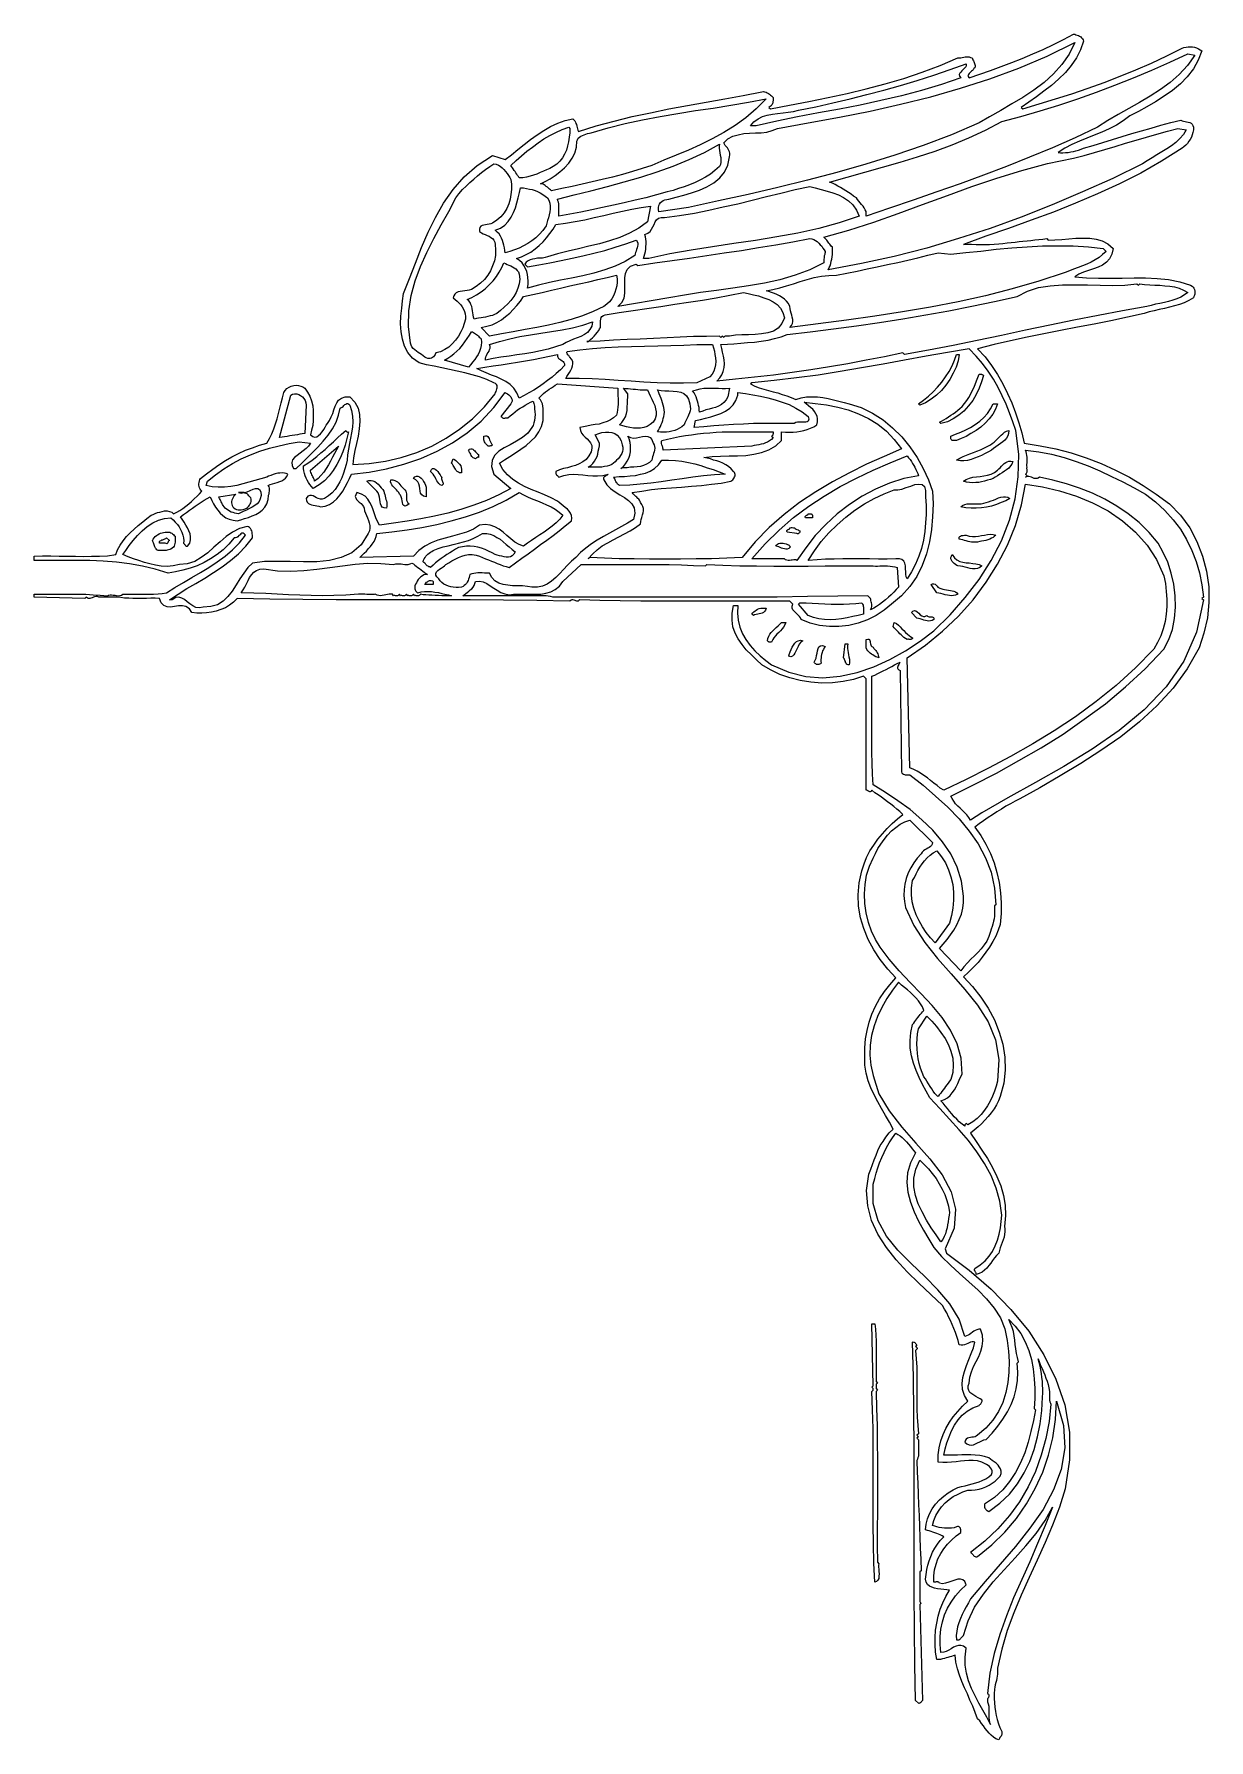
# Model space of a CAD drawing. Extents: x 0.03 to 5.55, y 0.03 to 8.04.
import ezdxf

# ---------------------------------------------------------------- set-up
doc = ezdxf.new("R2010")
doc.units = 0
doc.layers.add('1', color=7, linetype='Continuous')

msp = doc.modelspace()

# ---------------------------------------------------------------- linework, layer by layer
for points in [[(4.96, 8.006), (4.946, 7.965), (4.927, 7.927), (4.903, 7.892), (4.875, 7.859), (4.843, 7.827), (4.81, 7.798), (4.774, 7.771), (4.739, 7.745), (4.703, 7.719), (4.668, 7.695), (4.675, 7.688), (4.752, 7.711), (4.829, 7.735), (4.906, 7.759), (4.982, 7.785), (5.057, 7.812), (5.132, 7.841), (5.206, 7.871), (5.279, 7.903), (5.352, 7.937), (5.423, 7.973), (5.432, 7.976), (5.442, 7.978), (5.452, 7.98), (5.462, 7.98), (5.472, 7.979), (5.481, 7.977), (5.491, 7.974), (5.5, 7.97), (5.508, 7.965), (5.516, 7.96), (5.499, 7.916), (5.476, 7.876), (5.447, 7.839), (5.415, 7.806), (5.378, 7.775), (5.339, 7.747), (5.299, 7.721), (5.258, 7.698), (5.218, 7.676), (5.178, 7.655), (5.147, 7.632), (5.115, 7.611), (5.081, 7.594), (5.046, 7.579), (5.011, 7.565), (4.976, 7.551), (4.941, 7.537), (4.906, 7.521), (4.873, 7.504), (4.841, 7.483), (4.852, 7.482), (4.863, 7.482), (4.875, 7.483), (4.888, 7.484), (4.9, 7.486), (4.913, 7.488), (4.925, 7.491), (4.937, 7.495), (4.949, 7.499), (4.96, 7.503), (5.005, 7.516), (5.051, 7.53), (5.096, 7.544), (5.142, 7.558), (5.187, 7.572), (5.233, 7.585), (5.278, 7.598), (5.324, 7.611), (5.37, 7.624), (5.417, 7.635), (5.423, 7.632), (5.43, 7.631), (5.437, 7.629), (5.444, 7.628), (5.452, 7.626), (5.459, 7.624), (5.465, 7.621), (5.47, 7.617), (5.474, 7.61), (5.476, 7.602), (5.476, 7.59), (5.474, 7.578), (5.471, 7.567), (5.467, 7.556), (5.461, 7.545), (5.455, 7.536), (5.448, 7.526), (5.44, 7.518), (5.432, 7.51), (5.423, 7.503), (5.327, 7.442), (5.229, 7.387), (5.129, 7.336), (5.026, 7.289), (4.923, 7.245), (4.819, 7.204), (4.714, 7.165), (4.608, 7.127), (4.502, 7.09), (4.397, 7.052), (4.415, 7.053), (4.435, 7.053), (4.456, 7.052), (4.477, 7.052), (4.498, 7.052), (4.519, 7.052), (4.541, 7.053), (4.562, 7.054), (4.582, 7.056), (4.602, 7.059), (4.621, 7.061), (4.639, 7.063), (4.658, 7.065), (4.676, 7.067), (4.695, 7.069), (4.713, 7.071), (4.732, 7.073), (4.75, 7.075), (4.769, 7.077), (4.788, 7.079), (4.794, 7.072), (4.826, 7.073), (4.859, 7.075), (4.892, 7.078), (4.925, 7.081), (4.958, 7.082), (4.99, 7.081), (5.02, 7.077), (5.048, 7.068), (5.075, 7.054), (5.099, 7.033), (5.094, 7.006), (5.083, 6.984), (5.068, 6.968), (5.05, 6.955), (5.029, 6.945), (5.007, 6.937), (4.984, 6.929), (4.961, 6.921), (4.939, 6.912), (4.92, 6.9), (4.975, 6.895), (5.031, 6.893), (5.087, 6.893), (5.142, 6.894), (5.198, 6.895), (5.252, 6.895), (5.306, 6.892), (5.36, 6.887), (5.412, 6.876), (5.463, 6.86), (5.47, 6.856), (5.475, 6.851), (5.479, 6.846), (5.481, 6.84), (5.483, 6.833), (5.483, 6.826), (5.483, 6.819), (5.481, 6.813), (5.479, 6.807), (5.476, 6.801), (5.455, 6.789), (5.433, 6.778), (5.411, 6.77), (5.387, 6.763), (5.364, 6.757), (5.34, 6.751), (5.316, 6.746), (5.292, 6.74), (5.268, 6.735), (5.245, 6.728), (5.167, 6.71), (5.089, 6.694), (5.01, 6.678), (4.932, 6.663), (4.853, 6.648), (4.774, 6.633), (4.695, 6.617), (4.617, 6.6), (4.54, 6.582), (4.463, 6.562), (4.498, 6.524), (4.529, 6.483), (4.557, 6.441), (4.582, 6.398), (4.604, 6.353), (4.624, 6.308), (4.641, 6.262), (4.656, 6.215), (4.67, 6.167), (4.682, 6.119), (4.757, 6.107), (4.831, 6.092), (4.903, 6.073), (4.973, 6.05), (5.043, 6.024), (5.11, 5.993), (5.176, 5.959), (5.24, 5.921), (5.302, 5.879), (5.364, 5.834), (5.415, 5.781), (5.459, 5.721), (5.493, 5.657), (5.519, 5.588), (5.538, 5.518), (5.548, 5.445), (5.549, 5.372), (5.542, 5.299), (5.526, 5.228), (5.503, 5.158), (5.447, 5.06), (5.381, 4.97), (5.305, 4.887), (5.223, 4.811), (5.135, 4.741), (5.042, 4.676), (4.947, 4.615), (4.851, 4.557), (4.755, 4.502), (4.662, 4.45), (4.64, 4.439), (4.618, 4.427), (4.596, 4.415), (4.575, 4.402), (4.554, 4.389), (4.533, 4.375), (4.512, 4.362), (4.491, 4.347), (4.47, 4.333), (4.45, 4.317), (4.478, 4.278), (4.502, 4.237), (4.523, 4.194), (4.54, 4.15), (4.554, 4.104), (4.564, 4.057), (4.571, 4.009), (4.574, 3.961), (4.574, 3.911), (4.569, 3.86), (4.559, 3.833), (4.548, 3.806), (4.534, 3.78), (4.519, 3.754), (4.502, 3.73), (4.484, 3.706), (4.465, 3.682), (4.444, 3.659), (4.421, 3.637), (4.397, 3.615), (4.439, 3.569), (4.478, 3.519), (4.512, 3.467), (4.542, 3.412), (4.565, 3.355), (4.582, 3.298), (4.591, 3.237), (4.593, 3.177), (4.586, 3.115), (4.569, 3.052), (4.561, 3.033), (4.551, 3.013), (4.54, 2.995), (4.527, 2.976), (4.513, 2.959), (4.497, 2.942), (4.481, 2.925), (4.465, 2.91), (4.447, 2.894), (4.43, 2.88), (4.456, 2.841), (4.483, 2.801), (4.509, 2.761), (4.533, 2.719), (4.554, 2.677), (4.572, 2.634), (4.585, 2.588), (4.593, 2.542), (4.594, 2.494), (4.589, 2.443), (4.591, 2.431), (4.591, 2.418), (4.59, 2.406), (4.587, 2.393), (4.583, 2.38), (4.579, 2.368), (4.574, 2.355), (4.569, 2.343), (4.566, 2.33), (4.562, 2.317), (4.552, 2.307), (4.543, 2.295), (4.533, 2.283), (4.525, 2.271), (4.515, 2.259), (4.506, 2.247), (4.495, 2.237), (4.484, 2.229), (4.471, 2.222), (4.456, 2.218), (4.456, 2.221), (4.456, 2.224), (4.455, 2.226), (4.453, 2.228), (4.452, 2.231), (4.451, 2.233), (4.449, 2.236), (4.449, 2.238), (4.449, 2.241), (4.45, 2.245), (4.475, 2.262), (4.498, 2.281), (4.517, 2.303), (4.533, 2.326), (4.546, 2.352), (4.557, 2.379), (4.565, 2.407), (4.571, 2.437), (4.574, 2.466), (4.576, 2.496), (4.567, 2.562), (4.55, 2.623), (4.526, 2.682), (4.495, 2.739), (4.46, 2.793), (4.42, 2.846), (4.377, 2.896), (4.331, 2.947), (4.285, 2.996), (4.238, 3.046), (4.221, 3.077), (4.205, 3.109), (4.189, 3.142), (4.175, 3.175), (4.162, 3.209), (4.153, 3.244), (4.147, 3.28), (4.146, 3.316), (4.149, 3.353), (4.158, 3.39), (4.163, 3.397), (4.168, 3.404), (4.173, 3.411), (4.178, 3.418), (4.183, 3.424), (4.188, 3.431), (4.193, 3.437), (4.199, 3.444), (4.205, 3.45), (4.211, 3.456), (4.204, 3.473), (4.195, 3.488), (4.185, 3.502), (4.173, 3.516), (4.161, 3.528), (4.148, 3.541), (4.134, 3.553), (4.12, 3.565), (4.106, 3.576), (4.092, 3.589), (4.063, 3.552), (4.037, 3.512), (4.013, 3.471), (3.993, 3.428), (3.977, 3.384), (3.965, 3.339), (3.958, 3.293), (3.957, 3.246), (3.961, 3.199), (3.973, 3.152), (4, 3.066), (4.047, 2.985), (4.107, 2.908), (4.173, 2.834), (4.238, 2.76), (4.296, 2.685), (4.339, 2.606), (4.36, 2.524), (4.353, 2.434), (4.311, 2.337), (4.317, 2.317), (4.424, 2.237), (4.526, 2.149), (4.619, 2.053), (4.703, 1.951), (4.774, 1.841), (4.831, 1.726), (4.872, 1.605), (4.894, 1.478), (4.895, 1.347), (4.874, 1.211), (4.847, 1.125), (4.815, 1.041), (4.78, 0.959), (4.743, 0.877), (4.705, 0.795), (4.668, 0.713), (4.633, 0.63), (4.602, 0.546), (4.576, 0.459), (4.556, 0.37), (4.557, 0.361), (4.557, 0.352), (4.556, 0.342), (4.555, 0.332), (4.553, 0.322), (4.551, 0.312), (4.548, 0.302), (4.546, 0.291), (4.544, 0.281), (4.543, 0.271), (4.541, 0.249), (4.541, 0.228), (4.542, 0.207), (4.544, 0.187), (4.547, 0.167), (4.55, 0.147), (4.555, 0.128), (4.561, 0.109), (4.568, 0.091), (4.576, 0.072), (4.577, 0.067), (4.577, 0.063), (4.576, 0.059), (4.575, 0.055), (4.573, 0.051), (4.571, 0.048), (4.568, 0.044), (4.566, 0.04), (4.564, 0.036), (4.562, 0.033), (4.549, 0.038), (4.538, 0.046), (4.527, 0.055), (4.517, 0.065), (4.508, 0.076), (4.499, 0.087), (4.49, 0.099), (4.482, 0.11), (4.473, 0.122), (4.463, 0.132), (4.452, 0.162), (4.441, 0.191), (4.427, 0.22), (4.415, 0.249), (4.401, 0.277), (4.389, 0.307), (4.378, 0.336), (4.369, 0.366), (4.361, 0.398), (4.357, 0.43), (4.348, 0.428), (4.34, 0.425), (4.332, 0.423), (4.324, 0.42), (4.315, 0.418), (4.307, 0.415), (4.298, 0.413), (4.289, 0.411), (4.28, 0.411), (4.271, 0.41), (4.266, 0.445), (4.264, 0.48), (4.264, 0.514), (4.266, 0.548), (4.271, 0.581), (4.278, 0.614), (4.288, 0.646), (4.3, 0.677), (4.314, 0.706), (4.331, 0.735), (4.318, 0.737), (4.304, 0.739), (4.29, 0.741), (4.275, 0.742), (4.261, 0.745), (4.248, 0.749), (4.237, 0.754), (4.228, 0.762), (4.221, 0.773), (4.218, 0.788), (4.221, 0.81), (4.225, 0.832), (4.23, 0.853), (4.235, 0.874), (4.243, 0.894), (4.252, 0.914), (4.262, 0.933), (4.274, 0.952), (4.288, 0.969), (4.304, 0.986), (4.296, 0.991), (4.288, 0.995), (4.279, 0.998), (4.271, 1.002), (4.262, 1.005), (4.253, 1.008), (4.245, 1.011), (4.236, 1.014), (4.227, 1.016), (4.218, 1.019), (4.221, 1.045), (4.227, 1.07), (4.237, 1.094), (4.25, 1.117), (4.266, 1.139), (4.284, 1.159), (4.304, 1.177), (4.325, 1.193), (4.348, 1.207), (4.37, 1.218), (4.387, 1.222), (4.404, 1.226), (4.42, 1.23), (4.437, 1.234), (4.454, 1.239), (4.47, 1.244), (4.485, 1.251), (4.501, 1.258), (4.515, 1.267), (4.529, 1.278), (4.532, 1.288), (4.532, 1.296), (4.529, 1.303), (4.524, 1.31), (4.519, 1.316), (4.512, 1.321), (4.504, 1.326), (4.496, 1.33), (4.489, 1.334), (4.483, 1.337), (4.463, 1.342), (4.442, 1.344), (4.422, 1.344), (4.402, 1.343), (4.382, 1.341), (4.362, 1.338), (4.341, 1.336), (4.32, 1.335), (4.299, 1.335), (4.278, 1.337), (4.278, 1.371), (4.283, 1.404), (4.29, 1.436), (4.301, 1.466), (4.314, 1.495), (4.331, 1.524), (4.349, 1.55), (4.37, 1.575), (4.392, 1.599), (4.417, 1.622), (4.401, 1.65), (4.392, 1.678), (4.39, 1.706), (4.394, 1.734), (4.401, 1.762), (4.411, 1.79), (4.422, 1.818), (4.433, 1.846), (4.443, 1.873), (4.45, 1.9), (4.443, 1.901), (4.437, 1.901), (4.43, 1.899), (4.424, 1.896), (4.417, 1.893), (4.41, 1.89), (4.402, 1.887), (4.394, 1.885), (4.386, 1.885), (4.377, 1.887), (4.372, 1.907), (4.366, 1.926), (4.359, 1.945), (4.352, 1.964), (4.344, 1.983), (4.336, 2.001), (4.327, 2.019), (4.318, 2.037), (4.308, 2.055), (4.298, 2.072), (4.243, 2.123), (4.187, 2.176), (4.133, 2.23), (4.081, 2.286), (4.035, 2.344), (3.995, 2.406), (3.965, 2.471), (3.947, 2.539), (3.942, 2.611), (3.953, 2.688), (3.961, 2.711), (3.969, 2.734), (3.977, 2.756), (3.986, 2.778), (3.995, 2.8), (4.006, 2.822), (4.019, 2.842), (4.032, 2.862), (4.048, 2.882), (4.066, 2.9), (4.049, 2.932), (4.031, 2.964), (4.012, 2.996), (3.994, 3.028), (3.977, 3.06), (3.962, 3.093), (3.949, 3.127), (3.94, 3.162), (3.934, 3.199), (3.933, 3.238), (3.933, 3.281), (3.937, 3.323), (3.944, 3.363), (3.954, 3.402), (3.967, 3.439), (3.983, 3.476), (4.003, 3.511), (4.026, 3.545), (4.051, 3.577), (4.079, 3.609), (4.041, 3.651), (4.006, 3.695), (3.975, 3.741), (3.949, 3.79), (3.929, 3.841), (3.913, 3.892), (3.904, 3.946), (3.902, 4), (3.907, 4.056), (3.92, 4.112), (3.93, 4.144), (3.942, 4.175), (3.957, 4.205), (3.975, 4.233), (3.995, 4.26), (4.016, 4.286), (4.038, 4.31), (4.062, 4.334), (4.087, 4.356), (4.112, 4.377), (4.098, 4.39), (4.084, 4.402), (4.07, 4.414), (4.055, 4.425), (4.04, 4.436), (4.026, 4.447), (4.011, 4.457), (3.996, 4.468), (3.981, 4.478), (3.966, 4.49), (3.964, 4.486), (3.962, 4.484), (3.959, 4.483), (3.957, 4.483), (3.954, 4.484), (3.951, 4.485), (3.949, 4.487), (3.946, 4.489), (3.943, 4.49), (3.94, 4.49), (3.94, 4.542), (3.94, 4.595), (3.94, 4.648), (3.94, 4.701), (3.94, 4.754), (3.94, 4.807), (3.94, 4.86), (3.94, 4.911), (3.94, 4.963), (3.94, 5.013), (3.927, 5.026), (3.88, 5.01), (3.832, 5), (3.782, 4.994), (3.731, 4.993), (3.68, 4.997), (3.63, 5.005), (3.582, 5.017), (3.535, 5.034), (3.491, 5.055), (3.45, 5.079), (3.425, 5.102), (3.401, 5.125), (3.377, 5.149), (3.357, 5.174), (3.339, 5.2), (3.324, 5.228), (3.314, 5.257), (3.31, 5.288), (3.31, 5.322), (3.317, 5.357), (3.337, 5.357), (3.336, 5.322), (3.339, 5.288), (3.347, 5.256), (3.359, 5.225), (3.375, 5.197), (3.395, 5.17), (3.417, 5.144), (3.442, 5.121), (3.468, 5.099), (3.496, 5.079), (3.576, 5.044), (3.656, 5.024), (3.737, 5.018), (3.817, 5.025), (3.897, 5.043), (3.975, 5.07), (4.051, 5.104), (4.124, 5.145), (4.193, 5.19), (4.258, 5.238), (4.334, 5.314), (4.405, 5.395), (4.47, 5.48), (4.527, 5.569), (4.575, 5.661), (4.613, 5.758), (4.64, 5.858), (4.654, 5.961), (4.656, 6.068), (4.642, 6.178), (4.628, 6.22), (4.613, 6.261), (4.597, 6.302), (4.579, 6.342), (4.559, 6.381), (4.537, 6.42), (4.513, 6.457), (4.486, 6.493), (4.456, 6.528), (4.423, 6.562), (4.322, 6.545), (4.221, 6.528), (4.12, 6.509), (4.019, 6.49), (3.918, 6.472), (3.817, 6.455), (3.715, 6.439), (3.612, 6.425), (3.508, 6.413), (3.403, 6.403), (3.397, 6.397), (3.417, 6.387), (3.438, 6.379), (3.459, 6.372), (3.481, 6.366), (3.503, 6.36), (3.525, 6.355), (3.546, 6.348), (3.567, 6.341), (3.588, 6.334), (3.609, 6.324), (3.634, 6.332), (3.66, 6.336), (3.685, 6.337), (3.711, 6.336), (3.736, 6.333), (3.762, 6.328), (3.787, 6.322), (3.812, 6.316), (3.836, 6.31), (3.86, 6.304), (3.916, 6.286), (3.969, 6.26), (4.019, 6.228), (4.064, 6.191), (4.107, 6.149), (4.145, 6.102), (4.179, 6.052), (4.208, 6.001), (4.232, 5.947), (4.251, 5.894), (4.254, 5.834), (4.252, 5.773), (4.247, 5.714), (4.237, 5.656), (4.223, 5.599), (4.203, 5.545), (4.177, 5.494), (4.145, 5.447), (4.105, 5.403), (4.059, 5.364), (4.025, 5.335), (3.987, 5.31), (3.946, 5.29), (3.903, 5.274), (3.858, 5.264), (3.812, 5.259), (3.767, 5.258), (3.721, 5.264), (3.677, 5.274), (3.635, 5.291), (3.632, 5.299), (3.627, 5.305), (3.621, 5.312), (3.614, 5.318), (3.608, 5.324), (3.601, 5.33), (3.596, 5.337), (3.593, 5.345), (3.593, 5.354), (3.596, 5.364), (3.582, 5.377), (3.483, 5.377), (3.383, 5.377), (3.282, 5.377), (3.182, 5.377), (3.081, 5.377), (2.981, 5.377), (2.882, 5.377), (2.785, 5.379), (2.689, 5.381), (2.596, 5.384), (2.591, 5.38), (2.587, 5.378), (2.582, 5.378), (2.577, 5.379), (2.573, 5.381), (2.568, 5.383), (2.563, 5.384), (2.558, 5.384), (2.554, 5.382), (2.549, 5.377), (2.394, 5.38), (2.237, 5.382), (2.08, 5.384), (1.922, 5.384), (1.765, 5.384), (1.607, 5.384), (1.451, 5.384), (1.295, 5.385), (1.14, 5.387), (0.986, 5.39), (0.969, 5.373), (0.951, 5.359), (0.931, 5.347), (0.91, 5.338), (0.888, 5.331), (0.866, 5.326), (0.843, 5.323), (0.82, 5.322), (0.797, 5.322), (0.774, 5.324), (0.762, 5.342), (0.746, 5.352), (0.729, 5.355), (0.711, 5.355), (0.692, 5.353), (0.674, 5.35), (0.657, 5.351), (0.642, 5.357), (0.63, 5.369), (0.622, 5.39), (0.602, 5.391), (0.581, 5.391), (0.56, 5.39), (0.539, 5.39), (0.518, 5.39), (0.497, 5.39), (0.478, 5.391), (0.458, 5.392), (0.44, 5.394), (0.423, 5.397), (0.416, 5.396), (0.409, 5.396), (0.401, 5.396), (0.392, 5.396), (0.383, 5.396), (0.374, 5.397), (0.365, 5.397), (0.355, 5.397), (0.346, 5.397), (0.337, 5.397), (0.33, 5.399), (0.324, 5.399), (0.317, 5.398), (0.312, 5.396), (0.306, 5.393), (0.3, 5.391), (0.295, 5.39), (0.289, 5.39), (0.283, 5.392), (0.278, 5.397), (0.271, 5.39), (0.033, 5.397), (0.033, 5.41), (0.067, 5.41), (0.102, 5.41), (0.137, 5.41), (0.172, 5.411), (0.206, 5.411), (0.241, 5.411), (0.276, 5.41), (0.31, 5.408), (0.343, 5.406), (0.377, 5.403), (0.383, 5.406), (0.39, 5.408), (0.397, 5.407), (0.405, 5.406), (0.413, 5.405), (0.42, 5.404), (0.428, 5.403), (0.436, 5.404), (0.443, 5.406), (0.45, 5.41), (0.468, 5.411), (0.488, 5.411), (0.509, 5.41), (0.53, 5.41), (0.551, 5.41), (0.572, 5.41), (0.594, 5.411), (0.615, 5.412), (0.635, 5.414), (0.655, 5.417), (0.694, 5.441), (0.734, 5.465), (0.774, 5.488), (0.814, 5.512), (0.854, 5.536), (0.893, 5.562), (0.93, 5.589), (0.965, 5.619), (0.997, 5.652), (1.026, 5.688), (1.02, 5.694), (1.014, 5.696), (1.009, 5.696), (1.004, 5.693), (1, 5.689), (0.995, 5.685), (0.99, 5.68), (0.985, 5.677), (0.979, 5.675), (0.973, 5.675), (0.947, 5.645), (0.92, 5.619), (0.892, 5.596), (0.862, 5.576), (0.831, 5.559), (0.799, 5.544), (0.766, 5.532), (0.732, 5.523), (0.697, 5.515), (0.662, 5.509), (0.602, 5.528), (0.542, 5.542), (0.481, 5.553), (0.42, 5.56), (0.358, 5.565), (0.295, 5.568), (0.231, 5.569), (0.166, 5.569), (0.1, 5.569), (0.033, 5.569), (0.033, 5.589), (0.073, 5.59), (0.112, 5.59), (0.151, 5.589), (0.189, 5.588), (0.227, 5.588), (0.264, 5.587), (0.302, 5.588), (0.34, 5.589), (0.378, 5.591), (0.417, 5.596), (0.425, 5.619), (0.437, 5.641), (0.451, 5.661), (0.467, 5.681), (0.484, 5.699), (0.503, 5.716), (0.522, 5.733), (0.543, 5.75), (0.562, 5.765), (0.582, 5.781), (0.592, 5.785), (0.602, 5.789), (0.613, 5.793), (0.624, 5.796), (0.635, 5.799), (0.646, 5.801), (0.658, 5.801), (0.668, 5.799), (0.679, 5.795), (0.688, 5.788), (0.703, 5.795), (0.718, 5.803), (0.732, 5.812), (0.746, 5.823), (0.759, 5.834), (0.772, 5.846), (0.785, 5.858), (0.798, 5.87), (0.809, 5.882), (0.821, 5.894), (0.816, 5.898), (0.813, 5.903), (0.81, 5.909), (0.808, 5.916), (0.807, 5.922), (0.807, 5.929), (0.808, 5.935), (0.809, 5.942), (0.811, 5.948), (0.814, 5.953), (0.843, 5.975), (0.872, 5.997), (0.901, 6.017), (0.932, 6.037), (0.962, 6.055), (0.993, 6.071), (1.025, 6.086), (1.058, 6.098), (1.091, 6.11), (1.125, 6.119), (1.138, 6.141), (1.149, 6.163), (1.158, 6.187), (1.167, 6.21), (1.174, 6.234), (1.181, 6.259), (1.187, 6.283), (1.193, 6.308), (1.199, 6.332), (1.205, 6.357), (1.212, 6.367), (1.22, 6.375), (1.23, 6.382), (1.24, 6.387), (1.252, 6.389), (1.263, 6.391), (1.274, 6.39), (1.285, 6.387), (1.295, 6.383), (1.304, 6.377), (1.317, 6.359), (1.327, 6.339), (1.335, 6.318), (1.341, 6.295), (1.343, 6.272), (1.344, 6.249), (1.343, 6.225), (1.341, 6.202), (1.336, 6.18), (1.331, 6.158), (1.341, 6.15), (1.35, 6.148), (1.36, 6.149), (1.369, 6.155), (1.377, 6.163), (1.385, 6.173), (1.393, 6.183), (1.399, 6.194), (1.405, 6.204), (1.41, 6.211), (1.42, 6.225), (1.428, 6.242), (1.435, 6.259), (1.44, 6.276), (1.447, 6.293), (1.454, 6.308), (1.463, 6.321), (1.476, 6.331), (1.494, 6.336), (1.516, 6.337), (1.539, 6.312), (1.554, 6.283), (1.561, 6.253), (1.563, 6.221), (1.56, 6.187), (1.554, 6.152), (1.547, 6.118), (1.539, 6.084), (1.533, 6.051), (1.529, 6.019), (1.607, 6.024), (1.683, 6.035), (1.757, 6.052), (1.83, 6.076), (1.9, 6.105), (1.968, 6.142), (2.031, 6.185), (2.091, 6.233), (2.147, 6.289), (2.198, 6.35), (2.2, 6.357), (2.202, 6.362), (2.204, 6.368), (2.206, 6.374), (2.207, 6.379), (2.208, 6.384), (2.207, 6.389), (2.204, 6.394), (2.199, 6.399), (2.192, 6.403), (2.158, 6.418), (2.125, 6.43), (2.09, 6.44), (2.055, 6.449), (2.019, 6.457), (1.983, 6.465), (1.947, 6.472), (1.912, 6.48), (1.876, 6.487), (1.841, 6.496), (1.81, 6.518), (1.788, 6.545), (1.772, 6.575), (1.762, 6.608), (1.756, 6.642), (1.754, 6.679), (1.755, 6.715), (1.759, 6.752), (1.763, 6.787), (1.768, 6.821), (1.796, 6.892), (1.824, 6.964), (1.852, 7.037), (1.883, 7.109), (1.917, 7.179), (1.955, 7.246), (2, 7.31), (2.052, 7.369), (2.114, 7.423), (2.185, 7.47), (2.245, 7.45), (2.274, 7.473), (2.304, 7.497), (2.334, 7.521), (2.364, 7.545), (2.395, 7.567), (2.426, 7.587), (2.458, 7.605), (2.492, 7.621), (2.526, 7.633), (2.562, 7.642), (2.567, 7.637), (2.572, 7.632), (2.575, 7.626), (2.577, 7.62), (2.579, 7.614), (2.581, 7.607), (2.583, 7.601), (2.585, 7.595), (2.586, 7.588), (2.589, 7.582), (2.672, 7.608), (2.756, 7.631), (2.841, 7.652), (2.927, 7.67), (3.014, 7.688), (3.101, 7.704), (3.188, 7.72), (3.276, 7.735), (3.363, 7.751), (3.45, 7.768), (3.457, 7.769), (3.463, 7.768), (3.47, 7.766), (3.475, 7.764), (3.481, 7.761), (3.486, 7.757), (3.491, 7.753), (3.495, 7.749), (3.5, 7.745), (3.503, 7.741), (3.503, 7.736), (3.503, 7.731), (3.503, 7.726), (3.502, 7.722), (3.501, 7.717), (3.5, 7.713), (3.498, 7.709), (3.495, 7.706), (3.493, 7.703), (3.49, 7.701), (3.483, 7.695), (3.49, 7.688), (3.58, 7.706), (3.671, 7.723), (3.762, 7.742), (3.851, 7.761), (3.94, 7.782), (4.029, 7.805), (4.116, 7.831), (4.202, 7.86), (4.287, 7.891), (4.37, 7.927), (4.377, 7.927), (4.384, 7.927), (4.391, 7.929), (4.398, 7.931), (4.404, 7.932), (4.411, 7.933), (4.418, 7.933), (4.424, 7.932), (4.43, 7.93), (4.437, 7.927), (4.439, 7.923), (4.441, 7.918), (4.443, 7.914), (4.445, 7.91), (4.447, 7.905), (4.449, 7.901), (4.45, 7.896), (4.451, 7.891), (4.451, 7.886), (4.45, 7.88), (4.446, 7.877), (4.442, 7.872), (4.439, 7.869), (4.435, 7.865), (4.431, 7.862), (4.427, 7.858), (4.424, 7.854), (4.421, 7.85), (4.418, 7.845), (4.417, 7.841), (4.423, 7.834), (4.473, 7.851), (4.524, 7.869), (4.574, 7.887), (4.624, 7.906), (4.673, 7.925), (4.722, 7.946), (4.771, 7.967), (4.819, 7.99), (4.867, 8.014), (4.913, 8.039), (4.919, 8.038), (4.925, 8.036), (4.93, 8.034), (4.936, 8.032), (4.942, 8.029), (4.947, 8.026), (4.951, 8.022), (4.955, 8.017), (4.958, 8.012), (4.96, 8.006)], [(4.377, 6.536), (4.371, 6.506), (4.362, 6.476), (4.349, 6.447), (4.333, 6.418), (4.314, 6.391), (4.293, 6.366), (4.27, 6.344), (4.245, 6.325), (4.219, 6.309), (4.192, 6.298), (4.185, 6.304), (4.209, 6.321), (4.232, 6.339), (4.254, 6.36), (4.275, 6.382), (4.295, 6.405), (4.313, 6.43), (4.329, 6.455), (4.343, 6.482), (4.355, 6.509), (4.364, 6.536), (4.377, 6.536)], [(4.49, 6.437), (4.481, 6.407), (4.47, 6.377), (4.456, 6.348), (4.44, 6.32), (4.421, 6.294), (4.399, 6.27), (4.375, 6.25), (4.349, 6.233), (4.321, 6.22), (4.291, 6.211), (4.284, 6.218), (4.294, 6.223), (4.305, 6.229), (4.315, 6.235), (4.326, 6.242), (4.337, 6.25), (4.348, 6.257), (4.359, 6.265), (4.37, 6.274), (4.38, 6.282), (4.39, 6.291), (4.402, 6.305), (4.412, 6.319), (4.422, 6.334), (4.43, 6.348), (4.438, 6.364), (4.445, 6.379), (4.452, 6.395), (4.458, 6.411), (4.464, 6.427), (4.47, 6.443), (4.473, 6.443), (4.475, 6.443), (4.478, 6.443), (4.481, 6.443), (4.483, 6.442), (4.485, 6.442), (4.487, 6.44), (4.488, 6.439), (4.49, 6.437)], [(4.556, 6.304), (4.547, 6.279), (4.534, 6.256), (4.518, 6.234), (4.499, 6.213), (4.478, 6.195), (4.456, 6.179), (4.432, 6.164), (4.409, 6.151), (4.386, 6.141), (4.364, 6.132), (4.361, 6.132), (4.358, 6.132), (4.355, 6.132), (4.352, 6.132), (4.349, 6.132), (4.346, 6.132), (4.343, 6.132), (4.341, 6.134), (4.339, 6.136), (4.337, 6.139), (4.337, 6.152), (4.36, 6.161), (4.384, 6.17), (4.407, 6.181), (4.43, 6.193), (4.452, 6.207), (4.473, 6.223), (4.492, 6.24), (4.509, 6.259), (4.524, 6.281), (4.536, 6.304), (4.556, 6.304)], [(1.509, 6.172), (1.502, 6.141), (1.494, 6.109), (1.483, 6.078), (1.47, 6.048), (1.455, 6.019), (1.437, 5.991), (1.418, 5.966), (1.396, 5.943), (1.371, 5.923), (1.344, 5.907), (1.336, 5.916), (1.328, 5.925), (1.321, 5.935), (1.315, 5.945), (1.31, 5.955), (1.306, 5.966), (1.302, 5.977), (1.3, 5.989), (1.298, 6.001), (1.298, 6.013), (1.319, 6.026), (1.339, 6.04), (1.36, 6.056), (1.379, 6.073), (1.399, 6.09), (1.418, 6.108), (1.438, 6.126), (1.457, 6.144), (1.476, 6.161), (1.496, 6.178), (1.497, 6.177), (1.499, 6.175), (1.5, 6.174), (1.502, 6.173), (1.504, 6.172), (1.505, 6.171), (1.507, 6.171), (1.509, 6.172)], [(4.609, 6.178), (4.608, 6.165), (4.605, 6.153), (4.599, 6.142), (4.591, 6.133), (4.581, 6.125), (4.57, 6.117), (4.559, 6.11), (4.548, 6.102), (4.538, 6.094), (4.529, 6.086), (4.514, 6.078), (4.498, 6.07), (4.482, 6.062), (4.466, 6.055), (4.449, 6.048), (4.433, 6.042), (4.416, 6.038), (4.399, 6.036), (4.382, 6.036), (4.364, 6.039), (4.379, 6.048), (4.395, 6.056), (4.411, 6.063), (4.427, 6.069), (4.443, 6.075), (4.46, 6.081), (4.476, 6.088), (4.492, 6.095), (4.508, 6.103), (4.523, 6.112), (4.532, 6.117), (4.54, 6.124), (4.549, 6.132), (4.557, 6.139), (4.564, 6.148), (4.573, 6.156), (4.581, 6.163), (4.59, 6.17), (4.599, 6.175), (4.609, 6.178)], [(2.119, 6.066), (2.119, 6.052), (2.117, 6.053), (2.115, 6.053), (2.113, 6.052), (2.111, 6.051), (2.11, 6.05), (2.108, 6.049), (2.107, 6.047), (2.105, 6.046), (2.1, 6.048), (2.095, 6.05), (2.091, 6.053), (2.088, 6.057), (2.085, 6.062), (2.083, 6.067), (2.081, 6.072), (2.078, 6.076), (2.075, 6.081), (2.072, 6.086), (2.078, 6.091), (2.083, 6.093), (2.088, 6.093), (2.093, 6.091), (2.097, 6.087), (2.102, 6.083), (2.106, 6.079), (2.11, 6.074), (2.115, 6.069), (2.119, 6.066)], [(2.185, 6.112), (2.184, 6.11), (2.182, 6.108), (2.18, 6.107), (2.178, 6.106), (2.176, 6.106), (2.173, 6.105), (2.171, 6.105), (2.168, 6.105), (2.165, 6.105), (2.161, 6.109), (2.157, 6.113), (2.153, 6.117), (2.151, 6.121), (2.148, 6.126), (2.146, 6.13), (2.145, 6.135), (2.144, 6.141), (2.144, 6.146), (2.145, 6.152), (2.153, 6.154), (2.159, 6.153), (2.164, 6.15), (2.167, 6.146), (2.17, 6.141), (2.172, 6.134), (2.175, 6.128), (2.177, 6.122), (2.18, 6.116), (2.185, 6.112)], [(2.039, 5.98), (2.031, 5.98), (2.025, 5.983), (2.02, 5.986), (2.015, 5.991), (2.011, 5.997), (2.008, 6.002), (2.004, 6.009), (2.001, 6.015), (1.997, 6.021), (1.993, 6.026), (2, 6.046), (2.007, 6.042), (2.013, 6.037), (2.02, 6.032), (2.026, 6.026), (2.031, 6.02), (2.036, 6.013), (2.038, 6.005), (2.04, 5.997), (2.04, 5.989), (2.039, 5.98)], [(4.629, 6.033), (4.624, 6.021), (4.617, 6.012), (4.609, 6.002), (4.599, 5.994), (4.589, 5.987), (4.579, 5.98), (4.568, 5.973), (4.557, 5.966), (4.546, 5.96), (4.536, 5.953), (4.523, 5.949), (4.51, 5.945), (4.496, 5.941), (4.482, 5.938), (4.468, 5.935), (4.454, 5.934), (4.439, 5.933), (4.425, 5.934), (4.411, 5.936), (4.397, 5.94), (4.41, 5.949), (4.425, 5.955), (4.441, 5.959), (4.458, 5.961), (4.475, 5.963), (4.493, 5.966), (4.51, 5.969), (4.527, 5.974), (4.542, 5.982), (4.556, 5.993), (4.562, 5.998), (4.569, 6.004), (4.575, 6.011), (4.581, 6.017), (4.588, 6.023), (4.595, 6.028), (4.602, 6.031), (4.61, 6.034), (4.619, 6.034), (4.629, 6.033)], [(1.675, 5.894), (1.677, 5.886), (1.679, 5.878), (1.681, 5.87), (1.683, 5.863), (1.685, 5.855), (1.687, 5.848), (1.689, 5.84), (1.689, 5.831), (1.689, 5.823), (1.688, 5.814), (1.677, 5.815), (1.668, 5.819), (1.663, 5.826), (1.66, 5.834), (1.658, 5.844), (1.656, 5.855), (1.654, 5.866), (1.652, 5.877), (1.648, 5.886), (1.642, 5.894), (1.596, 5.94), (1.605, 5.944), (1.615, 5.944), (1.624, 5.943), (1.633, 5.939), (1.641, 5.933), (1.649, 5.926), (1.657, 5.918), (1.663, 5.91), (1.67, 5.901), (1.675, 5.894)], [(1.774, 5.9), (1.778, 5.894), (1.78, 5.888), (1.781, 5.881), (1.781, 5.873), (1.781, 5.866), (1.781, 5.858), (1.782, 5.851), (1.784, 5.845), (1.788, 5.839), (1.794, 5.834), (1.783, 5.826), (1.774, 5.824), (1.769, 5.826), (1.765, 5.832), (1.762, 5.84), (1.761, 5.849), (1.759, 5.858), (1.757, 5.867), (1.753, 5.875), (1.748, 5.88), (1.745, 5.887), (1.74, 5.894), (1.735, 5.9), (1.729, 5.906), (1.723, 5.911), (1.717, 5.917), (1.712, 5.923), (1.709, 5.93), (1.707, 5.938), (1.708, 5.947), (1.718, 5.947), (1.726, 5.944), (1.733, 5.941), (1.739, 5.937), (1.745, 5.931), (1.75, 5.925), (1.755, 5.919), (1.761, 5.913), (1.767, 5.906), (1.774, 5.9)], [(1.874, 5.913), (1.874, 5.867), (1.861, 5.87), (1.853, 5.876), (1.848, 5.884), (1.846, 5.894), (1.844, 5.906), (1.842, 5.917), (1.839, 5.928), (1.835, 5.938), (1.826, 5.947), (1.814, 5.953), (1.821, 5.961), (1.828, 5.964), (1.835, 5.964), (1.842, 5.961), (1.85, 5.955), (1.856, 5.948), (1.862, 5.939), (1.867, 5.93), (1.871, 5.922), (1.874, 5.913)], [(1.947, 5.96), (1.946, 5.955), (1.946, 5.951), (1.947, 5.947), (1.949, 5.942), (1.951, 5.939), (1.952, 5.935), (1.953, 5.931), (1.953, 5.927), (1.951, 5.924), (1.947, 5.92), (1.939, 5.924), (1.933, 5.93), (1.928, 5.936), (1.924, 5.943), (1.92, 5.951), (1.916, 5.959), (1.912, 5.966), (1.907, 5.974), (1.901, 5.98), (1.894, 5.986), (1.899, 5.995), (1.904, 6), (1.91, 6), (1.916, 5.997), (1.922, 5.992), (1.928, 5.986), (1.934, 5.979), (1.939, 5.971), (1.943, 5.965), (1.947, 5.96)], [(4.615, 5.86), (4.595, 5.849), (4.574, 5.84), (4.552, 5.831), (4.529, 5.824), (4.505, 5.819), (4.482, 5.815), (4.457, 5.814), (4.433, 5.814), (4.408, 5.816), (4.384, 5.821), (4.392, 5.827), (4.403, 5.831), (4.414, 5.834), (4.426, 5.834), (4.439, 5.834), (4.453, 5.834), (4.466, 5.834), (4.479, 5.835), (4.492, 5.837), (4.503, 5.841), (4.514, 5.843), (4.526, 5.848), (4.538, 5.852), (4.549, 5.857), (4.561, 5.862), (4.572, 5.865), (4.584, 5.867), (4.594, 5.868), (4.605, 5.866), (4.615, 5.86)], [(3.688, 5.781), (3.688, 5.768), (3.655, 5.768), (3.654, 5.772), (3.654, 5.775), (3.655, 5.777), (3.656, 5.778), (3.658, 5.779), (3.66, 5.781), (3.662, 5.781), (3.665, 5.783), (3.667, 5.785), (3.668, 5.788), (3.671, 5.788), (3.674, 5.788), (3.677, 5.788), (3.68, 5.787), (3.682, 5.787), (3.684, 5.786), (3.685, 5.785), (3.687, 5.783), (3.688, 5.781)], [(0.695, 5.682), (0.695, 5.675), (0.695, 5.668), (0.695, 5.661), (0.695, 5.655), (0.694, 5.648), (0.692, 5.642), (0.69, 5.636), (0.687, 5.631), (0.682, 5.626), (0.675, 5.622), (0.67, 5.62), (0.664, 5.618), (0.658, 5.617), (0.653, 5.616), (0.646, 5.616), (0.64, 5.615), (0.634, 5.615), (0.628, 5.615), (0.622, 5.615), (0.615, 5.615), (0.61, 5.619), (0.606, 5.623), (0.603, 5.627), (0.6, 5.632), (0.598, 5.637), (0.596, 5.642), (0.595, 5.647), (0.593, 5.652), (0.591, 5.657), (0.589, 5.662), (0.592, 5.669), (0.596, 5.675), (0.601, 5.681), (0.607, 5.686), (0.613, 5.689), (0.62, 5.693), (0.627, 5.696), (0.634, 5.698), (0.641, 5.7), (0.649, 5.701), (0.654, 5.702), (0.66, 5.702), (0.665, 5.702), (0.67, 5.701), (0.675, 5.699), (0.679, 5.696), (0.683, 5.693), (0.687, 5.69), (0.691, 5.686), (0.695, 5.682)], [(3.629, 5.708), (3.629, 5.706), (3.629, 5.704), (3.628, 5.701), (3.627, 5.699), (3.626, 5.698), (3.624, 5.696), (3.622, 5.695), (3.62, 5.694), (3.617, 5.694), (3.615, 5.695), (3.569, 5.701), (3.568, 5.706), (3.568, 5.709), (3.569, 5.711), (3.57, 5.712), (3.572, 5.713), (3.574, 5.714), (3.576, 5.715), (3.579, 5.716), (3.581, 5.718), (3.582, 5.721), (3.588, 5.723), (3.593, 5.723), (3.598, 5.722), (3.603, 5.721), (3.607, 5.718), (3.611, 5.716), (3.615, 5.714), (3.62, 5.712), (3.624, 5.71), (3.629, 5.708)], [(4.549, 5.688), (4.543, 5.682), (4.536, 5.677), (4.528, 5.673), (4.52, 5.669), (4.511, 5.666), (4.502, 5.663), (4.492, 5.661), (4.482, 5.659), (4.473, 5.657), (4.463, 5.655), (4.454, 5.654), (4.444, 5.654), (4.435, 5.655), (4.427, 5.656), (4.418, 5.658), (4.41, 5.66), (4.402, 5.663), (4.394, 5.665), (4.385, 5.667), (4.377, 5.668), (4.376, 5.674), (4.377, 5.678), (4.379, 5.681), (4.382, 5.683), (4.387, 5.685), (4.391, 5.685), (4.396, 5.686), (4.401, 5.687), (4.406, 5.687), (4.41, 5.688), (4.424, 5.683), (4.439, 5.681), (4.453, 5.681), (4.467, 5.683), (4.481, 5.685), (4.495, 5.688), (4.509, 5.69), (4.522, 5.692), (4.536, 5.691), (4.549, 5.688)], [(3.582, 5.629), (3.576, 5.625), (3.569, 5.622), (3.562, 5.622), (3.556, 5.623), (3.549, 5.625), (3.543, 5.627), (3.536, 5.629), (3.529, 5.632), (3.523, 5.634), (3.516, 5.635), (3.519, 5.641), (3.523, 5.645), (3.528, 5.648), (3.535, 5.649), (3.542, 5.65), (3.55, 5.649), (3.557, 5.648), (3.564, 5.646), (3.57, 5.644), (3.576, 5.642), (3.577, 5.641), (3.579, 5.639), (3.58, 5.638), (3.581, 5.636), (3.582, 5.634), (3.583, 5.633), (3.583, 5.631), (3.582, 5.629)], [(4.483, 5.543), (4.473, 5.536), (4.462, 5.531), (4.451, 5.529), (4.439, 5.53), (4.428, 5.531), (4.417, 5.534), (4.405, 5.537), (4.393, 5.54), (4.382, 5.542), (4.37, 5.543), (4.365, 5.545), (4.359, 5.549), (4.353, 5.554), (4.348, 5.559), (4.343, 5.564), (4.34, 5.57), (4.338, 5.576), (4.338, 5.583), (4.34, 5.589), (4.344, 5.596), (4.354, 5.581), (4.366, 5.571), (4.379, 5.564), (4.394, 5.56), (4.409, 5.558), (4.424, 5.557), (4.44, 5.555), (4.455, 5.553), (4.47, 5.549), (4.483, 5.543)], [(4.291, 5.437), (4.299, 5.434), (4.307, 5.432), (4.317, 5.43), (4.326, 5.429), (4.335, 5.428), (4.343, 5.426), (4.352, 5.424), (4.359, 5.421), (4.365, 5.416), (4.37, 5.41), (4.36, 5.406), (4.35, 5.404), (4.341, 5.403), (4.331, 5.404), (4.321, 5.406), (4.311, 5.408), (4.301, 5.411), (4.291, 5.413), (4.281, 5.415), (4.271, 5.417), (4.245, 5.456), (4.252, 5.459), (4.258, 5.459), (4.263, 5.457), (4.266, 5.455), (4.27, 5.451), (4.273, 5.448), (4.276, 5.444), (4.28, 5.441), (4.285, 5.438), (4.291, 5.437)], [(3.47, 5.344), (3.467, 5.336), (3.463, 5.329), (3.458, 5.325), (3.452, 5.322), (3.445, 5.32), (3.438, 5.318), (3.431, 5.317), (3.423, 5.315), (3.416, 5.314), (3.41, 5.311), (3.403, 5.317), (3.408, 5.323), (3.413, 5.328), (3.418, 5.332), (3.424, 5.336), (3.43, 5.34), (3.438, 5.343), (3.445, 5.344), (3.453, 5.345), (3.461, 5.345), (3.47, 5.344)], [(4.258, 5.291), (4.25, 5.287), (4.242, 5.285), (4.234, 5.284), (4.226, 5.285), (4.218, 5.287), (4.21, 5.289), (4.202, 5.292), (4.194, 5.294), (4.186, 5.296), (4.178, 5.298), (4.152, 5.324), (4.159, 5.331), (4.166, 5.334), (4.173, 5.332), (4.18, 5.327), (4.187, 5.321), (4.194, 5.314), (4.201, 5.309), (4.209, 5.306), (4.216, 5.306), (4.225, 5.311), (4.228, 5.307), (4.231, 5.305), (4.235, 5.304), (4.24, 5.304), (4.245, 5.304), (4.249, 5.304), (4.253, 5.303), (4.256, 5.301), (4.257, 5.297), (4.258, 5.291)], [(3.562, 5.278), (3.558, 5.266), (3.552, 5.256), (3.545, 5.247), (3.537, 5.239), (3.529, 5.231), (3.521, 5.223), (3.514, 5.215), (3.507, 5.206), (3.501, 5.197), (3.496, 5.185), (3.493, 5.185), (3.49, 5.185), (3.488, 5.185), (3.485, 5.185), (3.483, 5.186), (3.481, 5.187), (3.479, 5.188), (3.478, 5.189), (3.476, 5.192), (3.478, 5.203), (3.483, 5.213), (3.487, 5.222), (3.494, 5.231), (3.501, 5.239), (3.509, 5.246), (3.517, 5.254), (3.526, 5.261), (3.534, 5.269), (3.543, 5.278), (3.562, 5.278)], [(4.158, 5.205), (4.157, 5.202), (4.155, 5.2), (4.152, 5.199), (4.15, 5.198), (4.147, 5.198), (4.144, 5.198), (4.141, 5.198), (4.138, 5.199), (4.135, 5.199), (4.132, 5.198), (4.125, 5.202), (4.117, 5.207), (4.111, 5.213), (4.104, 5.219), (4.098, 5.225), (4.091, 5.232), (4.085, 5.239), (4.079, 5.245), (4.072, 5.252), (4.066, 5.258), (4.072, 5.278), (4.082, 5.272), (4.091, 5.265), (4.1, 5.257), (4.108, 5.248), (4.117, 5.24), (4.125, 5.231), (4.134, 5.223), (4.142, 5.216), (4.15, 5.21), (4.158, 5.205)], [(3.642, 5.192), (3.633, 5.185), (3.625, 5.175), (3.62, 5.165), (3.615, 5.153), (3.61, 5.143), (3.605, 5.133), (3.6, 5.125), (3.594, 5.119), (3.586, 5.117), (3.576, 5.119), (3.579, 5.128), (3.583, 5.139), (3.587, 5.15), (3.592, 5.161), (3.598, 5.171), (3.605, 5.18), (3.612, 5.188), (3.621, 5.192), (3.631, 5.194), (3.642, 5.192)], [(3.728, 5.086), (3.725, 5.084), (3.721, 5.082), (3.718, 5.081), (3.714, 5.08), (3.71, 5.081), (3.707, 5.081), (3.704, 5.083), (3.7, 5.085), (3.697, 5.088), (3.695, 5.092), (3.701, 5.1), (3.705, 5.11), (3.707, 5.122), (3.709, 5.133), (3.711, 5.145), (3.714, 5.155), (3.718, 5.163), (3.725, 5.168), (3.735, 5.169), (3.748, 5.165), (3.743, 5.158), (3.739, 5.151), (3.735, 5.144), (3.733, 5.136), (3.73, 5.128), (3.729, 5.12), (3.728, 5.112), (3.727, 5.103), (3.727, 5.095), (3.728, 5.086)], [(3.854, 5.178), (3.852, 5.167), (3.852, 5.156), (3.853, 5.146), (3.855, 5.136), (3.857, 5.125), (3.859, 5.116), (3.861, 5.106), (3.862, 5.097), (3.862, 5.088), (3.86, 5.079), (3.855, 5.079), (3.851, 5.08), (3.848, 5.082), (3.846, 5.086), (3.843, 5.09), (3.842, 5.094), (3.84, 5.099), (3.838, 5.104), (3.836, 5.108), (3.834, 5.112), (3.841, 5.178), (3.854, 5.178)], [(3.966, 5.165), (3.972, 5.161), (3.976, 5.156), (3.981, 5.151), (3.985, 5.146), (3.988, 5.141), (3.991, 5.135), (3.994, 5.13), (3.996, 5.124), (3.998, 5.118), (4, 5.112), (3.992, 5.115), (3.985, 5.117), (3.978, 5.121), (3.971, 5.125), (3.965, 5.129), (3.959, 5.134), (3.953, 5.139), (3.948, 5.145), (3.943, 5.151), (3.94, 5.158), (3.94, 5.198), (3.947, 5.199), (3.952, 5.199), (3.955, 5.197), (3.957, 5.193), (3.959, 5.188), (3.959, 5.183), (3.96, 5.178), (3.961, 5.173), (3.963, 5.168), (3.966, 5.165)], [(3.98, 1.986), (3.983, 1.96), (3.985, 1.933), (3.986, 1.905), (3.987, 1.877), (3.987, 1.849), (3.987, 1.821), (3.986, 1.793), (3.986, 1.766), (3.986, 1.74), (3.986, 1.715), (3.993, 1.708), (3.99, 1.706), (3.988, 1.704), (3.987, 1.702), (3.986, 1.699), (3.986, 1.697), (3.986, 1.693), (3.986, 1.69), (3.987, 1.687), (3.987, 1.685), (3.986, 1.682), (3.993, 1.675), (3.986, 1.668), (3.989, 1.589), (3.991, 1.509), (3.992, 1.428), (3.993, 1.347), (3.993, 1.266), (3.993, 1.185), (3.993, 1.105), (3.992, 1.024), (3.992, 0.945), (3.993, 0.867), (4, 0.86), (3.998, 0.853), (3.998, 0.844), (3.999, 0.834), (4, 0.823), (4.001, 0.812), (4, 0.801), (3.999, 0.791), (3.995, 0.783), (3.989, 0.777), (3.98, 0.774), (3.976, 0.863), (3.974, 0.953), (3.973, 1.043), (3.973, 1.134), (3.973, 1.224), (3.973, 1.315), (3.973, 1.405), (3.972, 1.494), (3.97, 1.582), (3.966, 1.668), (3.968, 1.67), (3.969, 1.671), (3.971, 1.673), (3.972, 1.674), (3.973, 1.676), (3.973, 1.677), (3.973, 1.68), (3.973, 1.682), (3.966, 1.688), (3.973, 1.695), (3.966, 1.986), (3.98, 1.986)], [(4.178, 1.887), (4.172, 1.88), (4.173, 1.879), (4.175, 1.877), (4.176, 1.876), (4.177, 1.875), (4.178, 1.873), (4.179, 1.871), (4.179, 1.869), (4.178, 1.867), (4.172, 1.86), (4.175, 1.822), (4.177, 1.783), (4.178, 1.744), (4.178, 1.705), (4.178, 1.665), (4.178, 1.625), (4.178, 1.586), (4.18, 1.547), (4.182, 1.508), (4.185, 1.47), (4.178, 1.463), (4.185, 1.456), (4.178, 1.45), (4.181, 1.447), (4.183, 1.445), (4.185, 1.442), (4.185, 1.438), (4.185, 1.435), (4.185, 1.431), (4.185, 1.427), (4.185, 1.424), (4.185, 1.42), (4.185, 1.417), (4.185, 1.411), (4.185, 1.405), (4.185, 1.398), (4.185, 1.39), (4.185, 1.382), (4.185, 1.374), (4.185, 1.365), (4.183, 1.358), (4.181, 1.35), (4.178, 1.344), (4.18, 1.29), (4.182, 1.238), (4.184, 1.187), (4.186, 1.136), (4.188, 1.086), (4.19, 1.035), (4.192, 0.984), (4.194, 0.933), (4.196, 0.881), (4.198, 0.827), (4.192, 0.821), (4.192, 0.812), (4.192, 0.801), (4.192, 0.79), (4.192, 0.779), (4.192, 0.767), (4.192, 0.756), (4.192, 0.743), (4.192, 0.731), (4.192, 0.72), (4.192, 0.708), (4.192, 0.705), (4.192, 0.701), (4.192, 0.697), (4.191, 0.694), (4.191, 0.69), (4.191, 0.687), (4.192, 0.683), (4.193, 0.68), (4.195, 0.677), (4.198, 0.675), (4.192, 0.668), (4.205, 0.218), (4.203, 0.216), (4.201, 0.215), (4.199, 0.213), (4.198, 0.211), (4.196, 0.209), (4.194, 0.207), (4.192, 0.206), (4.19, 0.205), (4.188, 0.204), (4.185, 0.205), (4.172, 0.218), (4.168, 0.386), (4.166, 0.554), (4.165, 0.723), (4.165, 0.893), (4.165, 1.062), (4.165, 1.231), (4.165, 1.4), (4.164, 1.568), (4.162, 1.735), (4.158, 1.9), (4.161, 1.901), (4.163, 1.9), (4.165, 1.899), (4.168, 1.898), (4.17, 1.896), (4.171, 1.894), (4.173, 1.892), (4.175, 1.89), (4.176, 1.889), (4.178, 1.887)]]:
    msp.add_lwpolyline(points)
at = {"layer": '1'}
for points in [[(4.92, 8), (4.893, 7.945), (4.859, 7.896), (4.819, 7.852), (4.775, 7.812), (4.727, 7.776), (4.676, 7.742), (4.624, 7.711), (4.572, 7.68), (4.519, 7.651), (4.47, 7.622), (4.34, 7.567), (4.208, 7.517), (4.074, 7.471), (3.938, 7.429), (3.802, 7.39), (3.664, 7.353), (3.525, 7.319), (3.386, 7.287), (3.246, 7.256), (3.105, 7.225), (2.966, 7.205), (2.964, 7.216), (2.964, 7.225), (2.966, 7.234), (2.969, 7.241), (2.974, 7.248), (2.98, 7.253), (2.987, 7.258), (2.995, 7.261), (3.004, 7.263), (3.013, 7.264), (3.047, 7.274), (3.083, 7.283), (3.12, 7.294), (3.157, 7.307), (3.192, 7.322), (3.224, 7.341), (3.252, 7.364), (3.274, 7.391), (3.29, 7.424), (3.298, 7.463), (3.3, 7.472), (3.3, 7.48), (3.298, 7.487), (3.295, 7.493), (3.292, 7.499), (3.288, 7.505), (3.283, 7.511), (3.278, 7.517), (3.274, 7.523), (3.271, 7.529), (3.291, 7.548), (3.314, 7.56), (3.339, 7.567), (3.365, 7.572), (3.392, 7.574), (3.42, 7.575), (3.447, 7.576), (3.473, 7.579), (3.499, 7.586), (3.523, 7.596), (3.668, 7.622), (3.814, 7.649), (3.958, 7.678), (4.101, 7.71), (4.243, 7.745), (4.383, 7.785), (4.521, 7.829), (4.657, 7.879), (4.79, 7.936), (4.92, 8)], [(5.483, 7.94), (5.449, 7.892), (5.41, 7.85), (5.367, 7.812), (5.321, 7.779), (5.273, 7.748), (5.223, 7.718), (5.173, 7.69), (5.123, 7.662), (5.074, 7.633), (5.026, 7.602), (4.921, 7.552), (4.814, 7.505), (4.707, 7.461), (4.599, 7.418), (4.49, 7.377), (4.381, 7.337), (4.271, 7.298), (4.161, 7.26), (4.05, 7.222), (3.94, 7.185), (3.94, 7.196), (3.939, 7.206), (3.935, 7.215), (3.93, 7.223), (3.925, 7.231), (3.918, 7.239), (3.911, 7.247), (3.905, 7.255), (3.899, 7.263), (3.894, 7.271), (3.881, 7.279), (3.869, 7.288), (3.857, 7.296), (3.845, 7.304), (3.832, 7.312), (3.82, 7.319), (3.807, 7.326), (3.794, 7.333), (3.781, 7.339), (3.768, 7.344), (3.85, 7.367), (3.934, 7.391), (4.016, 7.414), (4.099, 7.438), (4.181, 7.463), (4.263, 7.49), (4.343, 7.52), (4.422, 7.552), (4.5, 7.588), (4.576, 7.629), (4.666, 7.653), (4.756, 7.679), (4.845, 7.706), (4.934, 7.735), (5.021, 7.766), (5.108, 7.799), (5.195, 7.834), (5.281, 7.87), (5.365, 7.907), (5.45, 7.947), (5.483, 7.94)], [(4.384, 7.834), (4.293, 7.802), (4.2, 7.774), (4.105, 7.749), (4.009, 7.727), (3.912, 7.706), (3.814, 7.687), (3.716, 7.669), (3.617, 7.65), (3.52, 7.63), (3.423, 7.609), (3.397, 7.609), (3.413, 7.628), (3.432, 7.642), (3.453, 7.653), (3.475, 7.659), (3.5, 7.664), (3.524, 7.667), (3.55, 7.669), (3.574, 7.672), (3.599, 7.676), (3.622, 7.682), (3.703, 7.698), (3.784, 7.716), (3.864, 7.735), (3.943, 7.755), (4.022, 7.776), (4.101, 7.798), (4.179, 7.822), (4.257, 7.847), (4.334, 7.873), (4.41, 7.9), (4.41, 7.892), (4.407, 7.885), (4.402, 7.879), (4.396, 7.873), (4.389, 7.867), (4.384, 7.861), (4.379, 7.855), (4.377, 7.849), (4.378, 7.842), (4.384, 7.834)], [(3.47, 7.735), (3.424, 7.688), (3.375, 7.646), (3.324, 7.61), (3.271, 7.577), (3.217, 7.547), (3.161, 7.52), (3.105, 7.495), (3.048, 7.471), (2.99, 7.447), (2.933, 7.423), (2.888, 7.408), (2.842, 7.394), (2.795, 7.38), (2.749, 7.367), (2.701, 7.356), (2.654, 7.345), (2.607, 7.334), (2.559, 7.324), (2.511, 7.314), (2.463, 7.304), (2.458, 7.308), (2.453, 7.312), (2.448, 7.316), (2.443, 7.32), (2.438, 7.324), (2.433, 7.328), (2.428, 7.331), (2.423, 7.334), (2.416, 7.336), (2.41, 7.337), (2.432, 7.348), (2.456, 7.36), (2.479, 7.376), (2.502, 7.393), (2.524, 7.412), (2.543, 7.433), (2.56, 7.456), (2.572, 7.481), (2.58, 7.508), (2.582, 7.536), (2.585, 7.543), (2.588, 7.55), (2.594, 7.555), (2.6, 7.56), (2.608, 7.563), (2.616, 7.567), (2.624, 7.569), (2.632, 7.572), (2.641, 7.574), (2.649, 7.576), (2.728, 7.599), (2.808, 7.619), (2.889, 7.637), (2.972, 7.652), (3.055, 7.666), (3.138, 7.68), (3.221, 7.692), (3.304, 7.706), (3.387, 7.72), (3.47, 7.735)], [(2.549, 7.596), (2.548, 7.575), (2.545, 7.555), (2.542, 7.534), (2.538, 7.514), (2.532, 7.495), (2.524, 7.476), (2.514, 7.459), (2.502, 7.443), (2.487, 7.429), (2.47, 7.417), (2.455, 7.409), (2.439, 7.402), (2.425, 7.395), (2.409, 7.389), (2.394, 7.382), (2.378, 7.377), (2.362, 7.372), (2.345, 7.368), (2.328, 7.365), (2.311, 7.364), (2.307, 7.37), (2.303, 7.376), (2.299, 7.382), (2.295, 7.388), (2.291, 7.394), (2.287, 7.399), (2.283, 7.406), (2.279, 7.411), (2.275, 7.418), (2.271, 7.423), (2.296, 7.446), (2.322, 7.468), (2.347, 7.489), (2.373, 7.509), (2.4, 7.529), (2.427, 7.547), (2.455, 7.563), (2.483, 7.578), (2.512, 7.591), (2.543, 7.602), (2.549, 7.596)], [(5.443, 7.589), (5.429, 7.568), (5.412, 7.549), (5.394, 7.531), (5.373, 7.515), (5.351, 7.5), (5.328, 7.486), (5.305, 7.472), (5.282, 7.458), (5.259, 7.444), (5.238, 7.43), (5.098, 7.362), (4.956, 7.298), (4.813, 7.237), (4.668, 7.18), (4.522, 7.127), (4.374, 7.079), (4.224, 7.035), (4.072, 6.996), (3.918, 6.962), (3.761, 6.933), (3.766, 6.943), (3.77, 6.952), (3.774, 6.962), (3.776, 6.973), (3.778, 6.983), (3.78, 6.994), (3.781, 7.005), (3.782, 7.016), (3.782, 7.028), (3.781, 7.039), (3.776, 7.044), (3.773, 7.048), (3.769, 7.053), (3.765, 7.058), (3.762, 7.063), (3.758, 7.067), (3.755, 7.072), (3.751, 7.077), (3.746, 7.081), (3.741, 7.086), (3.858, 7.119), (3.975, 7.157), (4.09, 7.197), (4.205, 7.24), (4.321, 7.282), (4.436, 7.324), (4.553, 7.363), (4.671, 7.399), (4.791, 7.431), (4.913, 7.456), (4.963, 7.47), (5.012, 7.484), (5.06, 7.498), (5.109, 7.512), (5.158, 7.527), (5.207, 7.541), (5.256, 7.555), (5.305, 7.569), (5.354, 7.583), (5.403, 7.596), (5.443, 7.589)], [(3.251, 7.417), (3.23, 7.399), (3.209, 7.382), (3.186, 7.368), (3.162, 7.355), (3.137, 7.343), (3.111, 7.332), (3.085, 7.322), (3.059, 7.314), (3.033, 7.305), (3.006, 7.298), (2.956, 7.284), (2.906, 7.271), (2.855, 7.259), (2.804, 7.247), (2.753, 7.236), (2.702, 7.225), (2.651, 7.214), (2.6, 7.204), (2.548, 7.194), (2.496, 7.185), (2.496, 7.193), (2.496, 7.201), (2.496, 7.209), (2.497, 7.218), (2.497, 7.226), (2.497, 7.235), (2.496, 7.242), (2.495, 7.25), (2.492, 7.257), (2.49, 7.264), (2.568, 7.284), (2.647, 7.304), (2.725, 7.324), (2.804, 7.345), (2.881, 7.367), (2.958, 7.392), (3.033, 7.42), (3.108, 7.45), (3.18, 7.484), (3.251, 7.523), (3.25, 7.513), (3.25, 7.503), (3.251, 7.493), (3.253, 7.482), (3.255, 7.471), (3.257, 7.46), (3.258, 7.449), (3.258, 7.438), (3.256, 7.427), (3.251, 7.417)], [(2.271, 7.357), (2.274, 7.334), (2.274, 7.31), (2.272, 7.287), (2.268, 7.264), (2.262, 7.242), (2.252, 7.22), (2.24, 7.2), (2.225, 7.182), (2.206, 7.166), (2.185, 7.152), (2.178, 7.149), (2.17, 7.147), (2.161, 7.146), (2.153, 7.144), (2.144, 7.143), (2.137, 7.141), (2.13, 7.137), (2.126, 7.132), (2.124, 7.123), (2.125, 7.112), (2.133, 7.107), (2.142, 7.102), (2.151, 7.098), (2.16, 7.094), (2.169, 7.09), (2.177, 7.085), (2.185, 7.079), (2.191, 7.072), (2.196, 7.063), (2.198, 7.052), (2.2, 7.026), (2.199, 7), (2.194, 6.975), (2.186, 6.951), (2.176, 6.928), (2.163, 6.907), (2.147, 6.888), (2.129, 6.87), (2.108, 6.854), (2.086, 6.841), (2.076, 6.838), (2.066, 6.836), (2.055, 6.834), (2.044, 6.833), (2.034, 6.831), (2.024, 6.829), (2.015, 6.825), (2.008, 6.819), (2.003, 6.811), (2, 6.801), (2.01, 6.793), (2.019, 6.786), (2.028, 6.777), (2.036, 6.768), (2.043, 6.759), (2.049, 6.748), (2.054, 6.737), (2.057, 6.726), (2.059, 6.714), (2.059, 6.701), (2.053, 6.681), (2.046, 6.661), (2.036, 6.641), (2.025, 6.621), (2.012, 6.602), (1.996, 6.585), (1.98, 6.57), (1.961, 6.558), (1.941, 6.548), (1.92, 6.543), (1.916, 6.536), (1.913, 6.53), (1.908, 6.525), (1.903, 6.521), (1.899, 6.518), (1.893, 6.516), (1.887, 6.516), (1.881, 6.517), (1.874, 6.519), (1.867, 6.523), (1.86, 6.529), (1.852, 6.535), (1.844, 6.54), (1.836, 6.545), (1.828, 6.551), (1.82, 6.557), (1.813, 6.563), (1.807, 6.571), (1.803, 6.579), (1.801, 6.589), (1.791, 6.666), (1.792, 6.74), (1.803, 6.812), (1.822, 6.881), (1.847, 6.949), (1.877, 7.014), (1.91, 7.079), (1.945, 7.144), (1.98, 7.207), (2.013, 7.271), (2.028, 7.29), (2.044, 7.309), (2.061, 7.326), (2.079, 7.343), (2.097, 7.358), (2.115, 7.374), (2.134, 7.389), (2.153, 7.403), (2.173, 7.417), (2.192, 7.43), (2.202, 7.428), (2.213, 7.424), (2.222, 7.419), (2.231, 7.411), (2.239, 7.403), (2.247, 7.394), (2.254, 7.385), (2.26, 7.375), (2.266, 7.366), (2.271, 7.357)], [(2.443, 7.271), (2.45, 7.259), (2.454, 7.246), (2.456, 7.232), (2.456, 7.218), (2.455, 7.205), (2.452, 7.191), (2.449, 7.177), (2.444, 7.164), (2.44, 7.151), (2.437, 7.139), (2.422, 7.118), (2.406, 7.1), (2.389, 7.083), (2.37, 7.069), (2.351, 7.056), (2.331, 7.045), (2.31, 7.035), (2.288, 7.027), (2.266, 7.019), (2.245, 7.013), (2.243, 7.024), (2.241, 7.036), (2.239, 7.048), (2.236, 7.059), (2.233, 7.07), (2.228, 7.081), (2.223, 7.091), (2.216, 7.101), (2.208, 7.11), (2.198, 7.119), (2.223, 7.129), (2.243, 7.143), (2.259, 7.16), (2.273, 7.18), (2.284, 7.201), (2.293, 7.223), (2.3, 7.247), (2.306, 7.271), (2.312, 7.295), (2.317, 7.317), (2.331, 7.317), (2.345, 7.315), (2.359, 7.312), (2.372, 7.309), (2.385, 7.305), (2.397, 7.3), (2.409, 7.294), (2.421, 7.287), (2.432, 7.279), (2.443, 7.271)], [(3.907, 7.185), (3.813, 7.153), (3.717, 7.127), (3.619, 7.105), (3.52, 7.087), (3.42, 7.071), (3.319, 7.056), (3.218, 7.041), (3.118, 7.025), (3.018, 7.007), (2.92, 6.986), (2.894, 6.986), (2.897, 6.997), (2.9, 7.007), (2.903, 7.019), (2.905, 7.03), (2.906, 7.042), (2.907, 7.053), (2.907, 7.065), (2.906, 7.076), (2.903, 7.088), (2.9, 7.099), (2.914, 7.104), (2.925, 7.112), (2.932, 7.123), (2.938, 7.134), (2.944, 7.146), (2.949, 7.158), (2.956, 7.168), (2.964, 7.175), (2.977, 7.179), (2.993, 7.178), (3.063, 7.188), (3.133, 7.199), (3.201, 7.213), (3.269, 7.228), (3.337, 7.243), (3.405, 7.26), (3.472, 7.277), (3.539, 7.293), (3.607, 7.309), (3.675, 7.324), (3.701, 7.317), (3.729, 7.31), (3.756, 7.302), (3.783, 7.294), (3.81, 7.284), (3.834, 7.272), (3.857, 7.256), (3.877, 7.237), (3.894, 7.213), (3.907, 7.185)], [(2.913, 7.158), (2.872, 7.129), (2.828, 7.105), (2.783, 7.085), (2.735, 7.069), (2.687, 7.055), (2.638, 7.043), (2.589, 7.032), (2.54, 7.021), (2.491, 7.008), (2.443, 6.993), (2.432, 6.99), (2.42, 6.988), (2.408, 6.987), (2.396, 6.987), (2.384, 6.985), (2.373, 6.983), (2.362, 6.98), (2.353, 6.975), (2.344, 6.969), (2.337, 6.96), (2.35, 6.947), (2.403, 6.956), (2.455, 6.966), (2.507, 6.976), (2.559, 6.987), (2.61, 6.998), (2.661, 7.011), (2.712, 7.024), (2.762, 7.039), (2.812, 7.055), (2.86, 7.072), (2.865, 7.065), (2.867, 7.058), (2.867, 7.05), (2.866, 7.043), (2.865, 7.036), (2.862, 7.028), (2.86, 7.021), (2.857, 7.014), (2.855, 7.007), (2.854, 7), (2.808, 6.972), (2.761, 6.95), (2.712, 6.932), (2.661, 6.917), (2.61, 6.905), (2.557, 6.894), (2.505, 6.884), (2.453, 6.873), (2.401, 6.861), (2.35, 6.847), (2.352, 6.864), (2.352, 6.88), (2.351, 6.896), (2.349, 6.911), (2.346, 6.925), (2.34, 6.939), (2.333, 6.953), (2.324, 6.965), (2.312, 6.976), (2.298, 6.986), (2.321, 6.994), (2.343, 7.004), (2.365, 7.016), (2.385, 7.031), (2.405, 7.047), (2.423, 7.064), (2.439, 7.083), (2.455, 7.103), (2.47, 7.124), (2.483, 7.145), (2.528, 7.152), (2.574, 7.16), (2.619, 7.168), (2.663, 7.178), (2.708, 7.188), (2.752, 7.198), (2.796, 7.208), (2.84, 7.217), (2.884, 7.225), (2.927, 7.231), (2.913, 7.158)], [(3.748, 7.019), (3.747, 7.014), (3.745, 7.009), (3.745, 7.004), (3.743, 6.999), (3.742, 6.994), (3.742, 6.989), (3.741, 6.983), (3.741, 6.978), (3.741, 6.972), (3.741, 6.966), (3.675, 6.933), (3.606, 6.907), (3.535, 6.886), (3.462, 6.87), (3.388, 6.857), (3.313, 6.846), (3.237, 6.836), (3.162, 6.826), (3.087, 6.814), (3.013, 6.801), (2.774, 6.761), (2.793, 6.779), (2.803, 6.8), (2.807, 6.823), (2.807, 6.847), (2.806, 6.872), (2.806, 6.895), (2.809, 6.916), (2.817, 6.935), (2.834, 6.95), (2.86, 6.96), (2.867, 6.953), (2.948, 6.965), (3.029, 6.976), (3.11, 6.988), (3.192, 7), (3.273, 7.012), (3.354, 7.024), (3.435, 7.037), (3.515, 7.05), (3.595, 7.064), (3.675, 7.079), (3.685, 7.078), (3.694, 7.075), (3.702, 7.071), (3.71, 7.065), (3.717, 7.058), (3.724, 7.05), (3.731, 7.043), (3.737, 7.034), (3.742, 7.026), (3.748, 7.019)], [(5.066, 7.019), (5.05, 7.004), (5.033, 6.991), (5.015, 6.979), (4.996, 6.969), (4.976, 6.96), (4.956, 6.952), (4.935, 6.944), (4.914, 6.936), (4.894, 6.928), (4.874, 6.92), (4.751, 6.879), (4.626, 6.843), (4.5, 6.811), (4.371, 6.783), (4.242, 6.757), (4.111, 6.735), (3.98, 6.715), (3.848, 6.696), (3.715, 6.679), (3.582, 6.662), (3.589, 6.671), (3.594, 6.68), (3.596, 6.69), (3.595, 6.7), (3.593, 6.71), (3.591, 6.72), (3.588, 6.73), (3.585, 6.741), (3.583, 6.751), (3.582, 6.761), (3.575, 6.774), (3.566, 6.785), (3.556, 6.795), (3.545, 6.803), (3.533, 6.81), (3.521, 6.817), (3.509, 6.822), (3.496, 6.827), (3.483, 6.831), (3.47, 6.834), (3.502, 6.84), (3.534, 6.848), (3.566, 6.857), (3.598, 6.867), (3.63, 6.878), (3.663, 6.888), (3.696, 6.896), (3.73, 6.903), (3.765, 6.906), (3.801, 6.907), (3.849, 6.917), (3.897, 6.927), (3.945, 6.937), (3.992, 6.947), (4.04, 6.957), (4.088, 6.967), (4.136, 6.978), (4.183, 6.989), (4.23, 7.001), (4.278, 7.013), (4.337, 7.006), (4.407, 7.014), (4.478, 7.021), (4.55, 7.029), (4.623, 7.036), (4.695, 7.041), (4.768, 7.045), (4.84, 7.046), (4.912, 7.045), (4.983, 7.04), (5.052, 7.033), (5.066, 7.019)], [(2.311, 6.913), (2.313, 6.889), (2.311, 6.867), (2.305, 6.846), (2.296, 6.826), (2.285, 6.807), (2.271, 6.789), (2.257, 6.773), (2.24, 6.757), (2.223, 6.742), (2.205, 6.728), (2.195, 6.723), (2.185, 6.719), (2.175, 6.716), (2.164, 6.713), (2.153, 6.711), (2.142, 6.709), (2.132, 6.708), (2.12, 6.706), (2.11, 6.704), (2.099, 6.701), (2.096, 6.711), (2.094, 6.721), (2.093, 6.731), (2.091, 6.741), (2.09, 6.751), (2.088, 6.761), (2.084, 6.77), (2.08, 6.779), (2.074, 6.787), (2.066, 6.794), (2.088, 6.803), (2.11, 6.815), (2.132, 6.829), (2.151, 6.844), (2.17, 6.862), (2.188, 6.881), (2.204, 6.901), (2.217, 6.922), (2.229, 6.944), (2.238, 6.966), (2.246, 6.962), (2.254, 6.958), (2.262, 6.954), (2.271, 6.951), (2.279, 6.947), (2.287, 6.942), (2.295, 6.937), (2.301, 6.93), (2.307, 6.923), (2.311, 6.913)], [(2.768, 6.907), (2.77, 6.891), (2.77, 6.875), (2.769, 6.858), (2.765, 6.842), (2.76, 6.826), (2.753, 6.81), (2.745, 6.796), (2.734, 6.783), (2.722, 6.771), (2.708, 6.761), (2.658, 6.737), (2.608, 6.717), (2.555, 6.7), (2.502, 6.685), (2.448, 6.673), (2.393, 6.662), (2.338, 6.652), (2.282, 6.642), (2.227, 6.632), (2.172, 6.622), (2.132, 6.662), (2.158, 6.668), (2.183, 6.675), (2.206, 6.686), (2.227, 6.698), (2.247, 6.713), (2.266, 6.729), (2.283, 6.747), (2.3, 6.766), (2.316, 6.786), (2.331, 6.807), (2.375, 6.817), (2.418, 6.827), (2.462, 6.837), (2.505, 6.847), (2.549, 6.857), (2.593, 6.867), (2.637, 6.877), (2.68, 6.887), (2.724, 6.897), (2.768, 6.907)], [(3.556, 6.708), (3.544, 6.68), (3.526, 6.659), (3.504, 6.645), (3.478, 6.637), (3.449, 6.632), (3.419, 6.629), (3.387, 6.628), (3.356, 6.628), (3.326, 6.626), (3.298, 6.622), (3.295, 6.622), (3.292, 6.622), (3.289, 6.622), (3.286, 6.622), (3.283, 6.622), (3.28, 6.622), (3.277, 6.622), (3.275, 6.62), (3.273, 6.618), (3.271, 6.615), (3.264, 6.622), (3.258, 6.615), (3.251, 6.622), (3.19, 6.62), (3.129, 6.619), (3.067, 6.616), (3.005, 6.614), (2.942, 6.611), (2.879, 6.608), (2.817, 6.605), (2.754, 6.602), (2.691, 6.598), (2.629, 6.596), (2.631, 6.595), (2.635, 6.597), (2.64, 6.601), (2.647, 6.607), (2.655, 6.614), (2.663, 6.622), (2.67, 6.631), (2.677, 6.639), (2.684, 6.648), (2.688, 6.655), (2.692, 6.662), (2.693, 6.669), (2.693, 6.677), (2.693, 6.686), (2.693, 6.694), (2.694, 6.701), (2.696, 6.709), (2.699, 6.714), (2.706, 6.719), (2.715, 6.721), (2.78, 6.732), (2.845, 6.742), (2.91, 6.751), (2.975, 6.761), (3.041, 6.771), (3.106, 6.781), (3.171, 6.791), (3.235, 6.802), (3.3, 6.814), (3.364, 6.827), (3.386, 6.822), (3.41, 6.816), (3.435, 6.81), (3.459, 6.802), (3.482, 6.794), (3.503, 6.783), (3.522, 6.77), (3.537, 6.753), (3.549, 6.733), (3.556, 6.708)], [(5.218, 6.86), (5.225, 6.867), (5.247, 6.864), (5.271, 6.862), (5.295, 6.861), (5.318, 6.86), (5.342, 6.858), (5.365, 6.856), (5.388, 6.853), (5.409, 6.847), (5.43, 6.838), (5.45, 6.827), (5.435, 6.815), (5.418, 6.805), (5.399, 6.797), (5.38, 6.79), (5.36, 6.784), (5.34, 6.779), (5.319, 6.775), (5.298, 6.771), (5.278, 6.766), (5.258, 6.761), (5.143, 6.741), (5.029, 6.719), (4.915, 6.696), (4.802, 6.673), (4.688, 6.649), (4.575, 6.625), (4.461, 6.601), (4.348, 6.578), (4.233, 6.556), (4.119, 6.536), (4.112, 6.543), (4.026, 6.525), (3.94, 6.508), (3.854, 6.492), (3.767, 6.478), (3.68, 6.464), (3.593, 6.451), (3.504, 6.439), (3.416, 6.429), (3.327, 6.419), (3.238, 6.41), (3.252, 6.425), (3.262, 6.44), (3.269, 6.456), (3.273, 6.474), (3.274, 6.492), (3.273, 6.51), (3.27, 6.528), (3.266, 6.547), (3.262, 6.564), (3.258, 6.582), (3.288, 6.584), (3.319, 6.586), (3.351, 6.588), (3.383, 6.591), (3.415, 6.593), (3.447, 6.598), (3.479, 6.603), (3.51, 6.61), (3.54, 6.618), (3.569, 6.629), (3.677, 6.641), (3.786, 6.655), (3.894, 6.67), (4.003, 6.686), (4.112, 6.703), (4.22, 6.722), (4.328, 6.741), (4.436, 6.762), (4.543, 6.784), (4.649, 6.807), (4.697, 6.832), (4.749, 6.849), (4.804, 6.858), (4.861, 6.863), (4.919, 6.863), (4.979, 6.862), (5.038, 6.86), (5.097, 6.859), (5.155, 6.861), (5.211, 6.867), (5.218, 6.86)], [(2.655, 6.688), (2.651, 6.668), (2.643, 6.652), (2.631, 6.639), (2.617, 6.629), (2.6, 6.62), (2.583, 6.613), (2.565, 6.607), (2.548, 6.6), (2.531, 6.592), (2.516, 6.582), (2.481, 6.571), (2.446, 6.561), (2.41, 6.553), (2.374, 6.545), (2.337, 6.539), (2.3, 6.533), (2.263, 6.528), (2.225, 6.522), (2.189, 6.516), (2.152, 6.509), (2.152, 6.517), (2.154, 6.525), (2.157, 6.531), (2.161, 6.538), (2.165, 6.545), (2.169, 6.551), (2.172, 6.558), (2.174, 6.565), (2.174, 6.573), (2.172, 6.582), (2.218, 6.597), (2.266, 6.609), (2.314, 6.619), (2.364, 6.627), (2.413, 6.635), (2.463, 6.643), (2.512, 6.651), (2.561, 6.661), (2.609, 6.673), (2.655, 6.688)], [(2.132, 6.609), (2.133, 6.593), (2.132, 6.577), (2.129, 6.563), (2.125, 6.549), (2.118, 6.536), (2.11, 6.524), (2.102, 6.512), (2.092, 6.5), (2.083, 6.488), (2.072, 6.476), (1.96, 6.509), (1.975, 6.518), (1.99, 6.527), (2.004, 6.538), (2.018, 6.551), (2.032, 6.564), (2.045, 6.579), (2.056, 6.594), (2.067, 6.61), (2.077, 6.626), (2.086, 6.642), (2.091, 6.641), (2.096, 6.639), (2.101, 6.636), (2.106, 6.633), (2.11, 6.629), (2.115, 6.626), (2.119, 6.622), (2.123, 6.617), (2.128, 6.613), (2.132, 6.609)], [(3.218, 6.582), (3.223, 6.567), (3.227, 6.551), (3.23, 6.535), (3.233, 6.519), (3.234, 6.503), (3.233, 6.487), (3.23, 6.472), (3.225, 6.457), (3.216, 6.443), (3.205, 6.43), (3.145, 6.403), (3.082, 6.401), (3.019, 6.401), (2.958, 6.403), (2.896, 6.406), (2.836, 6.41), (2.775, 6.414), (2.714, 6.418), (2.653, 6.421), (2.592, 6.423), (2.529, 6.423), (2.535, 6.432), (2.541, 6.442), (2.547, 6.451), (2.553, 6.461), (2.558, 6.471), (2.561, 6.482), (2.562, 6.492), (2.562, 6.502), (2.557, 6.513), (2.549, 6.523), (2.547, 6.525), (2.545, 6.527), (2.543, 6.53), (2.54, 6.532), (2.538, 6.534), (2.537, 6.537), (2.536, 6.54), (2.535, 6.543), (2.535, 6.545), (2.536, 6.549), (2.595, 6.557), (2.655, 6.564), (2.715, 6.568), (2.776, 6.571), (2.838, 6.573), (2.899, 6.575), (2.961, 6.576), (3.023, 6.578), (3.084, 6.579), (3.145, 6.582), (3.218, 6.582)], [(2.49, 6.536), (2.49, 6.528), (2.492, 6.522), (2.495, 6.517), (2.501, 6.514), (2.506, 6.51), (2.512, 6.506), (2.517, 6.502), (2.521, 6.497), (2.523, 6.491), (2.523, 6.483), (2.504, 6.464), (2.485, 6.446), (2.465, 6.429), (2.444, 6.413), (2.423, 6.397), (2.401, 6.382), (2.379, 6.368), (2.356, 6.355), (2.334, 6.343), (2.311, 6.331), (2.3, 6.356), (2.286, 6.377), (2.268, 6.395), (2.248, 6.409), (2.226, 6.42), (2.204, 6.43), (2.18, 6.439), (2.156, 6.449), (2.134, 6.459), (2.112, 6.47), (2.15, 6.476), (2.188, 6.482), (2.226, 6.487), (2.264, 6.493), (2.302, 6.499), (2.34, 6.505), (2.378, 6.512), (2.415, 6.519), (2.453, 6.527), (2.49, 6.536)], [(2.271, 6.304), (2.225, 6.245), (2.227, 6.242), (2.23, 6.24), (2.233, 6.238), (2.236, 6.237), (2.24, 6.237), (2.243, 6.237), (2.247, 6.238), (2.251, 6.238), (2.254, 6.238), (2.258, 6.238), (2.269, 6.248), (2.28, 6.257), (2.292, 6.266), (2.303, 6.275), (2.315, 6.283), (2.327, 6.29), (2.339, 6.298), (2.352, 6.305), (2.364, 6.311), (2.377, 6.317), (2.379, 6.306), (2.382, 6.293), (2.383, 6.28), (2.384, 6.266), (2.385, 6.253), (2.384, 6.24), (2.383, 6.226), (2.38, 6.214), (2.376, 6.202), (2.37, 6.192), (2.351, 6.166), (2.326, 6.146), (2.298, 6.128), (2.269, 6.112), (2.24, 6.097), (2.215, 6.081), (2.195, 6.062), (2.183, 6.038), (2.181, 6.009), (2.192, 5.973), (2.271, 5.907), (2.215, 5.877), (2.157, 5.85), (2.098, 5.828), (2.037, 5.808), (1.975, 5.791), (1.913, 5.776), (1.849, 5.764), (1.785, 5.753), (1.72, 5.743), (1.655, 5.735), (1.646, 5.751), (1.638, 5.769), (1.632, 5.787), (1.625, 5.806), (1.619, 5.824), (1.61, 5.841), (1.6, 5.857), (1.587, 5.87), (1.57, 5.88), (1.549, 5.887), (1.543, 5.877), (1.541, 5.869), (1.543, 5.862), (1.547, 5.855), (1.553, 5.848), (1.56, 5.842), (1.568, 5.836), (1.574, 5.829), (1.579, 5.822), (1.582, 5.814), (1.585, 5.802), (1.589, 5.79), (1.594, 5.779), (1.599, 5.768), (1.603, 5.756), (1.607, 5.745), (1.609, 5.733), (1.61, 5.72), (1.608, 5.708), (1.602, 5.695), (1.568, 5.642), (1.525, 5.605), (1.475, 5.582), (1.42, 5.568), (1.36, 5.562), (1.298, 5.562), (1.236, 5.563), (1.174, 5.564), (1.115, 5.563), (1.059, 5.556), (1.037, 5.535), (1.017, 5.509), (0.999, 5.482), (0.981, 5.454), (0.963, 5.425), (0.942, 5.4), (0.92, 5.378), (0.894, 5.361), (0.863, 5.352), (0.827, 5.35), (0.809, 5.346), (0.793, 5.348), (0.778, 5.355), (0.764, 5.365), (0.752, 5.375), (0.739, 5.385), (0.726, 5.392), (0.712, 5.396), (0.698, 5.394), (0.682, 5.384), (0.668, 5.384), (0.709, 5.411), (0.75, 5.437), (0.792, 5.461), (0.834, 5.486), (0.875, 5.512), (0.916, 5.539), (0.955, 5.568), (0.992, 5.6), (1.027, 5.635), (1.059, 5.675), (1.059, 5.681), (1.058, 5.688), (1.057, 5.694), (1.057, 5.701), (1.055, 5.707), (1.052, 5.713), (1.049, 5.718), (1.045, 5.723), (1.04, 5.726), (1.033, 5.728), (0.997, 5.718), (0.965, 5.702), (0.935, 5.681), (0.906, 5.656), (0.877, 5.631), (0.848, 5.605), (0.818, 5.583), (0.787, 5.564), (0.752, 5.553), (0.715, 5.549), (0.686, 5.543), (0.658, 5.541), (0.63, 5.542), (0.603, 5.546), (0.577, 5.552), (0.551, 5.559), (0.525, 5.568), (0.5, 5.577), (0.475, 5.586), (0.45, 5.596), (0.464, 5.616), (0.48, 5.639), (0.498, 5.663), (0.519, 5.686), (0.54, 5.708), (0.564, 5.728), (0.59, 5.745), (0.617, 5.758), (0.645, 5.766), (0.675, 5.768), (0.686, 5.759), (0.696, 5.749), (0.706, 5.738), (0.714, 5.726), (0.721, 5.714), (0.727, 5.701), (0.732, 5.688), (0.735, 5.675), (0.736, 5.661), (0.735, 5.649), (0.737, 5.647), (0.738, 5.645), (0.74, 5.643), (0.742, 5.641), (0.743, 5.639), (0.745, 5.638), (0.747, 5.636), (0.75, 5.635), (0.752, 5.635), (0.754, 5.635), (0.764, 5.65), (0.768, 5.665), (0.768, 5.68), (0.766, 5.694), (0.76, 5.708), (0.753, 5.722), (0.745, 5.735), (0.737, 5.749), (0.728, 5.762), (0.721, 5.774), (0.735, 5.784), (0.749, 5.794), (0.762, 5.804), (0.776, 5.814), (0.79, 5.823), (0.804, 5.833), (0.817, 5.842), (0.831, 5.851), (0.846, 5.86), (0.86, 5.867), (0.867, 5.85), (0.875, 5.834), (0.884, 5.818), (0.895, 5.804), (0.906, 5.79), (0.919, 5.779), (0.933, 5.769), (0.949, 5.762), (0.967, 5.757), (0.986, 5.754), (1.003, 5.76), (1.021, 5.765), (1.039, 5.771), (1.057, 5.778), (1.074, 5.785), (1.089, 5.794), (1.104, 5.805), (1.116, 5.819), (1.125, 5.834), (1.132, 5.854), (1.132, 5.861), (1.133, 5.867), (1.134, 5.875), (1.136, 5.881), (1.137, 5.888), (1.139, 5.894), (1.139, 5.901), (1.138, 5.908), (1.136, 5.914), (1.132, 5.92), (1.142, 5.925), (1.153, 5.929), (1.163, 5.932), (1.175, 5.935), (1.186, 5.939), (1.196, 5.943), (1.206, 5.948), (1.214, 5.955), (1.22, 5.963), (1.225, 5.973), (1.217, 5.977), (1.208, 5.979), (1.198, 5.98), (1.187, 5.979), (1.177, 5.978), (1.165, 5.975), (1.155, 5.972), (1.144, 5.968), (1.134, 5.964), (1.125, 5.96), (1.098, 5.952), (1.07, 5.944), (1.042, 5.936), (1.013, 5.928), (0.985, 5.921), (0.956, 5.916), (0.927, 5.913), (0.898, 5.912), (0.869, 5.914), (0.841, 5.92), (0.847, 5.94), (0.885, 5.971), (0.924, 5.999), (0.964, 6.024), (1.006, 6.045), (1.049, 6.064), (1.093, 6.081), (1.138, 6.095), (1.184, 6.107), (1.23, 6.117), (1.278, 6.125), (1.331, 6.119), (1.322, 6.105), (1.31, 6.094), (1.296, 6.083), (1.282, 6.072), (1.268, 6.062), (1.256, 6.052), (1.247, 6.041), (1.243, 6.029), (1.244, 6.015), (1.251, 6), (1.264, 6), (1.288, 6.024), (1.313, 6.049), (1.339, 6.074), (1.365, 6.1), (1.39, 6.128), (1.413, 6.156), (1.434, 6.186), (1.451, 6.217), (1.463, 6.25), (1.47, 6.284), (1.475, 6.286), (1.479, 6.288), (1.484, 6.292), (1.488, 6.296), (1.492, 6.3), (1.497, 6.302), (1.501, 6.305), (1.506, 6.305), (1.511, 6.302), (1.516, 6.298), (1.524, 6.272), (1.528, 6.246), (1.53, 6.22), (1.528, 6.194), (1.524, 6.168), (1.519, 6.143), (1.514, 6.117), (1.509, 6.091), (1.505, 6.065), (1.503, 6.039), (1.498, 6.019), (1.492, 5.998), (1.485, 5.978), (1.478, 5.957), (1.469, 5.937), (1.458, 5.919), (1.446, 5.902), (1.432, 5.886), (1.415, 5.872), (1.397, 5.86), (1.386, 5.857), (1.377, 5.857), (1.367, 5.859), (1.359, 5.863), (1.351, 5.868), (1.343, 5.872), (1.335, 5.874), (1.327, 5.874), (1.319, 5.87), (1.311, 5.86), (1.312, 5.85), (1.315, 5.842), (1.321, 5.836), (1.327, 5.833), (1.335, 5.83), (1.344, 5.828), (1.353, 5.827), (1.361, 5.825), (1.37, 5.824), (1.377, 5.821), (1.4, 5.824), (1.42, 5.832), (1.439, 5.843), (1.455, 5.858), (1.47, 5.876), (1.483, 5.894), (1.494, 5.914), (1.505, 5.935), (1.514, 5.954), (1.523, 5.973), (1.606, 5.983), (1.688, 5.999), (1.769, 6.02), (1.849, 6.047), (1.925, 6.081), (1.998, 6.121), (2.067, 6.168), (2.132, 6.223), (2.191, 6.286), (2.245, 6.357), (2.25, 6.354), (2.256, 6.35), (2.262, 6.346), (2.267, 6.341), (2.271, 6.336), (2.275, 6.329), (2.277, 6.323), (2.277, 6.317), (2.275, 6.31), (2.271, 6.304)], [(1.311, 6.298), (1.304, 6.165), (1.292, 6.163), (1.28, 6.161), (1.269, 6.159), (1.257, 6.157), (1.245, 6.155), (1.233, 6.153), (1.221, 6.151), (1.209, 6.149), (1.197, 6.147), (1.185, 6.145), (1.238, 6.344), (1.247, 6.349), (1.256, 6.351), (1.266, 6.351), (1.276, 6.348), (1.284, 6.343), (1.293, 6.337), (1.3, 6.329), (1.305, 6.319), (1.309, 6.309), (1.311, 6.298)], [(2.774, 6.377), (2.774, 6.366), (2.774, 6.355), (2.774, 6.342), (2.775, 6.329), (2.775, 6.316), (2.775, 6.302), (2.774, 6.288), (2.773, 6.276), (2.771, 6.263), (2.768, 6.251), (2.754, 6.238), (2.739, 6.228), (2.723, 6.221), (2.704, 6.214), (2.686, 6.209), (2.667, 6.206), (2.648, 6.203), (2.629, 6.199), (2.612, 6.196), (2.596, 6.192), (2.598, 6.178), (2.603, 6.166), (2.611, 6.156), (2.62, 6.147), (2.63, 6.139), (2.639, 6.129), (2.646, 6.12), (2.651, 6.108), (2.652, 6.095), (2.649, 6.079), (2.638, 6.059), (2.625, 6.043), (2.61, 6.031), (2.593, 6.022), (2.575, 6.015), (2.557, 6.009), (2.538, 6.004), (2.519, 6), (2.5, 5.994), (2.483, 5.986), (2.482, 5.983), (2.482, 5.98), (2.483, 5.977), (2.484, 5.974), (2.485, 5.971), (2.487, 5.969), (2.49, 5.967), (2.492, 5.964), (2.494, 5.962), (2.496, 5.96), (2.52, 5.968), (2.543, 5.972), (2.566, 5.973), (2.588, 5.972), (2.61, 5.97), (2.633, 5.968), (2.656, 5.966), (2.679, 5.966), (2.703, 5.968), (2.728, 5.973), (2.725, 5.971), (2.723, 5.969), (2.719, 5.967), (2.716, 5.965), (2.713, 5.963), (2.71, 5.961), (2.708, 5.959), (2.706, 5.955), (2.706, 5.951), (2.708, 5.947), (2.722, 5.924), (2.74, 5.906), (2.761, 5.891), (2.783, 5.877), (2.805, 5.864), (2.824, 5.85), (2.839, 5.834), (2.85, 5.815), (2.853, 5.791), (2.847, 5.761), (2.819, 5.744), (2.791, 5.728), (2.763, 5.712), (2.734, 5.697), (2.706, 5.681), (2.677, 5.664), (2.65, 5.646), (2.624, 5.627), (2.599, 5.606), (2.576, 5.582), (2.557, 5.565), (2.538, 5.546), (2.519, 5.526), (2.501, 5.507), (2.482, 5.488), (2.463, 5.472), (2.442, 5.458), (2.42, 5.448), (2.396, 5.443), (2.37, 5.443), (2.349, 5.447), (2.326, 5.449), (2.303, 5.449), (2.279, 5.45), (2.257, 5.452), (2.235, 5.456), (2.215, 5.462), (2.197, 5.473), (2.182, 5.488), (2.172, 5.509), (2.164, 5.509), (2.156, 5.509), (2.147, 5.509), (2.137, 5.51), (2.127, 5.51), (2.117, 5.51), (2.107, 5.509), (2.097, 5.508), (2.088, 5.506), (2.079, 5.503), (2.077, 5.496), (2.076, 5.488), (2.073, 5.481), (2.071, 5.474), (2.067, 5.467), (2.063, 5.461), (2.058, 5.456), (2.053, 5.451), (2.047, 5.447), (2.039, 5.443), (2.026, 5.442), (2.014, 5.442), (2.001, 5.443), (1.989, 5.445), (1.978, 5.448), (1.967, 5.452), (1.957, 5.458), (1.948, 5.465), (1.94, 5.473), (1.933, 5.483), (1.924, 5.492), (1.92, 5.5), (1.919, 5.508), (1.923, 5.515), (1.928, 5.521), (1.936, 5.527), (1.944, 5.533), (1.953, 5.538), (1.96, 5.543), (1.966, 5.549), (1.98, 5.558), (1.995, 5.567), (2.01, 5.575), (2.025, 5.583), (2.041, 5.589), (2.057, 5.593), (2.073, 5.596), (2.09, 5.596), (2.108, 5.594), (2.125, 5.589), (2.139, 5.583), (2.153, 5.577), (2.166, 5.571), (2.18, 5.565), (2.194, 5.56), (2.207, 5.554), (2.221, 5.549), (2.235, 5.544), (2.25, 5.54), (2.264, 5.536), (2.294, 5.557), (2.323, 5.579), (2.353, 5.6), (2.382, 5.621), (2.411, 5.643), (2.44, 5.664), (2.47, 5.686), (2.499, 5.708), (2.527, 5.731), (2.556, 5.754), (2.558, 5.767), (2.556, 5.779), (2.552, 5.79), (2.545, 5.8), (2.537, 5.809), (2.527, 5.817), (2.517, 5.825), (2.507, 5.833), (2.498, 5.84), (2.49, 5.847), (2.461, 5.863), (2.43, 5.877), (2.399, 5.889), (2.367, 5.902), (2.336, 5.916), (2.307, 5.931), (2.28, 5.949), (2.255, 5.97), (2.234, 5.995), (2.218, 6.026), (2.242, 6.041), (2.266, 6.057), (2.293, 6.074), (2.318, 6.091), (2.343, 6.108), (2.366, 6.128), (2.387, 6.149), (2.403, 6.172), (2.416, 6.197), (2.423, 6.225), (2.423, 6.236), (2.423, 6.247), (2.423, 6.259), (2.423, 6.271), (2.423, 6.282), (2.422, 6.293), (2.42, 6.303), (2.416, 6.313), (2.411, 6.322), (2.403, 6.331), (2.41, 6.338), (2.418, 6.346), (2.425, 6.353), (2.434, 6.36), (2.443, 6.367), (2.452, 6.373), (2.462, 6.379), (2.471, 6.385), (2.48, 6.391), (2.49, 6.397), (2.774, 6.377)], [(2.913, 6.37), (2.919, 6.356), (2.926, 6.341), (2.933, 6.326), (2.94, 6.312), (2.947, 6.296), (2.951, 6.281), (2.954, 6.266), (2.953, 6.25), (2.949, 6.234), (2.94, 6.218), (2.926, 6.206), (2.911, 6.198), (2.896, 6.193), (2.88, 6.19), (2.864, 6.189), (2.847, 6.19), (2.83, 6.192), (2.814, 6.196), (2.797, 6.2), (2.781, 6.205), (2.793, 6.216), (2.802, 6.23), (2.81, 6.243), (2.814, 6.258), (2.817, 6.273), (2.818, 6.289), (2.819, 6.305), (2.819, 6.32), (2.82, 6.336), (2.821, 6.35), (2.801, 6.377), (2.812, 6.376), (2.823, 6.375), (2.834, 6.374), (2.845, 6.372), (2.856, 6.372), (2.867, 6.371), (2.879, 6.37), (2.89, 6.37), (2.902, 6.37), (2.913, 6.37)], [(3.112, 6.304), (3.114, 6.292), (3.115, 6.281), (3.113, 6.271), (3.11, 6.261), (3.106, 6.251), (3.102, 6.242), (3.097, 6.233), (3.093, 6.224), (3.089, 6.214), (3.086, 6.205), (3.075, 6.196), (3.064, 6.189), (3.053, 6.183), (3.041, 6.178), (3.028, 6.175), (3.015, 6.173), (3.002, 6.171), (2.988, 6.171), (2.974, 6.171), (2.96, 6.172), (2.965, 6.18), (2.97, 6.189), (2.974, 6.198), (2.978, 6.207), (2.982, 6.216), (2.985, 6.225), (2.987, 6.235), (2.99, 6.245), (2.992, 6.254), (2.993, 6.264), (2.992, 6.276), (2.99, 6.287), (2.987, 6.298), (2.984, 6.309), (2.98, 6.319), (2.977, 6.329), (2.973, 6.34), (2.968, 6.35), (2.964, 6.36), (2.96, 6.37), (2.977, 6.366), (2.995, 6.365), (3.014, 6.364), (3.033, 6.363), (3.052, 6.362), (3.069, 6.358), (3.084, 6.352), (3.096, 6.341), (3.106, 6.326), (3.112, 6.304)], [(3.291, 6.337), (3.283, 6.322), (3.272, 6.31), (3.26, 6.3), (3.247, 6.293), (3.233, 6.287), (3.218, 6.283), (3.202, 6.279), (3.187, 6.275), (3.173, 6.27), (3.158, 6.264), (3.156, 6.275), (3.155, 6.286), (3.153, 6.296), (3.151, 6.306), (3.148, 6.317), (3.145, 6.326), (3.141, 6.336), (3.137, 6.346), (3.132, 6.355), (3.125, 6.364), (3.143, 6.37), (3.16, 6.374), (3.177, 6.377), (3.194, 6.378), (3.211, 6.378), (3.229, 6.377), (3.246, 6.377), (3.263, 6.376), (3.28, 6.376), (3.298, 6.377), (3.291, 6.337)], [(3.668, 6.245), (3.67, 6.232), (3.668, 6.223), (3.663, 6.219), (3.656, 6.217), (3.646, 6.217), (3.637, 6.218), (3.627, 6.218), (3.617, 6.218), (3.609, 6.216), (3.602, 6.211), (3.554, 6.212), (3.506, 6.212), (3.459, 6.212), (3.411, 6.211), (3.364, 6.209), (3.317, 6.206), (3.271, 6.204), (3.224, 6.2), (3.178, 6.196), (3.132, 6.192), (3.139, 6.225), (3.162, 6.23), (3.186, 6.236), (3.21, 6.242), (3.234, 6.25), (3.257, 6.258), (3.279, 6.269), (3.299, 6.283), (3.315, 6.299), (3.328, 6.319), (3.337, 6.344), (3.337, 6.357), (3.373, 6.352), (3.408, 6.346), (3.443, 6.34), (3.478, 6.332), (3.512, 6.323), (3.545, 6.312), (3.578, 6.3), (3.609, 6.284), (3.639, 6.266), (3.668, 6.245)], [(4.105, 6.092), (4.024, 6.057), (3.942, 6.02), (3.861, 5.98), (3.781, 5.937), (3.703, 5.891), (3.627, 5.84), (3.554, 5.784), (3.484, 5.723), (3.418, 5.656), (3.357, 5.582), (3.286, 5.58), (3.213, 5.577), (3.141, 5.576), (3.068, 5.575), (2.995, 5.575), (2.923, 5.575), (2.851, 5.576), (2.78, 5.577), (2.711, 5.58), (2.642, 5.582), (2.635, 5.576), (2.656, 5.599), (2.677, 5.619), (2.701, 5.637), (2.727, 5.652), (2.752, 5.666), (2.779, 5.679), (2.805, 5.693), (2.831, 5.707), (2.856, 5.723), (2.88, 5.741), (2.882, 5.751), (2.884, 5.761), (2.887, 5.771), (2.889, 5.782), (2.892, 5.792), (2.894, 5.802), (2.894, 5.812), (2.891, 5.822), (2.887, 5.832), (2.88, 5.841), (2.878, 5.846), (2.875, 5.851), (2.872, 5.856), (2.867, 5.86), (2.863, 5.865), (2.858, 5.869), (2.854, 5.874), (2.849, 5.878), (2.845, 5.882), (2.841, 5.887), (2.886, 5.894), (2.932, 5.901), (2.978, 5.906), (3.026, 5.91), (3.072, 5.913), (3.119, 5.917), (3.166, 5.921), (3.213, 5.926), (3.259, 5.932), (3.304, 5.94), (3.309, 5.944), (3.313, 5.947), (3.317, 5.952), (3.32, 5.956), (3.322, 5.961), (3.324, 5.966), (3.324, 5.972), (3.323, 5.977), (3.321, 5.982), (3.317, 5.986), (3.306, 5.999), (3.294, 6.009), (3.281, 6.018), (3.267, 6.026), (3.253, 6.031), (3.238, 6.036), (3.223, 6.04), (3.209, 6.045), (3.193, 6.048), (3.178, 6.052), (3.217, 6.056), (3.256, 6.058), (3.296, 6.059), (3.336, 6.06), (3.375, 6.062), (3.413, 6.067), (3.449, 6.076), (3.483, 6.088), (3.515, 6.107), (3.543, 6.132), (3.543, 6.172), (3.561, 6.171), (3.579, 6.171), (3.597, 6.171), (3.614, 6.173), (3.631, 6.175), (3.647, 6.178), (3.663, 6.183), (3.679, 6.189), (3.694, 6.196), (3.708, 6.205), (3.712, 6.22), (3.712, 6.233), (3.71, 6.246), (3.704, 6.257), (3.697, 6.268), (3.689, 6.278), (3.679, 6.287), (3.669, 6.295), (3.658, 6.303), (3.649, 6.311), (3.701, 6.306), (3.754, 6.299), (3.806, 6.288), (3.856, 6.275), (3.904, 6.257), (3.951, 6.235), (3.994, 6.208), (4.035, 6.175), (4.072, 6.137), (4.105, 6.092)], [(2.794, 6.112), (2.797, 6.1), (2.797, 6.09), (2.795, 6.08), (2.792, 6.071), (2.787, 6.062), (2.781, 6.054), (2.775, 6.046), (2.768, 6.039), (2.761, 6.032), (2.754, 6.026), (2.745, 6.019), (2.734, 6.014), (2.723, 6.011), (2.711, 6.009), (2.699, 6.007), (2.686, 6.006), (2.673, 6.006), (2.661, 6.006), (2.648, 6.006), (2.635, 6.006), (2.647, 6.015), (2.657, 6.024), (2.665, 6.034), (2.671, 6.045), (2.676, 6.057), (2.68, 6.068), (2.682, 6.081), (2.685, 6.093), (2.687, 6.106), (2.688, 6.119), (2.668, 6.158), (2.684, 6.165), (2.699, 6.169), (2.716, 6.171), (2.731, 6.171), (2.746, 6.169), (2.759, 6.164), (2.771, 6.156), (2.781, 6.144), (2.789, 6.13), (2.794, 6.112)], [(3.503, 6.172), (3.503, 6.169), (3.503, 6.166), (3.503, 6.163), (3.502, 6.161), (3.502, 6.158), (3.501, 6.156), (3.5, 6.155), (3.498, 6.153), (3.496, 6.152), (3.503, 6.145), (3.495, 6.137), (3.486, 6.13), (3.477, 6.124), (3.467, 6.12), (3.457, 6.116), (3.447, 6.114), (3.436, 6.111), (3.425, 6.11), (3.414, 6.108), (3.403, 6.105), (2.986, 6.086), (2.986, 6.091), (2.985, 6.095), (2.985, 6.1), (2.983, 6.104), (2.982, 6.108), (2.98, 6.112), (2.979, 6.117), (2.979, 6.122), (2.979, 6.127), (2.98, 6.132), (3.007, 6.138), (3.035, 6.144), (3.063, 6.15), (3.091, 6.155), (3.119, 6.159), (3.148, 6.163), (3.176, 6.166), (3.205, 6.168), (3.235, 6.17), (3.264, 6.172), (3.288, 6.172), (3.311, 6.172), (3.334, 6.172), (3.358, 6.172), (3.381, 6.172), (3.404, 6.172), (3.427, 6.172), (3.452, 6.172), (3.477, 6.172), (3.503, 6.172)], [(1.35, 5.94), (1.349, 5.945), (1.347, 5.951), (1.345, 5.956), (1.342, 5.961), (1.34, 5.966), (1.337, 5.971), (1.335, 5.976), (1.333, 5.982), (1.331, 5.987), (1.331, 5.993), (1.463, 6.105), (1.453, 6.088), (1.443, 6.071), (1.434, 6.053), (1.425, 6.035), (1.415, 6.017), (1.404, 6), (1.393, 5.983), (1.38, 5.968), (1.366, 5.953), (1.35, 5.94)], [(2.94, 6.119), (2.944, 6.111), (2.946, 6.103), (2.947, 6.095), (2.946, 6.087), (2.944, 6.079), (2.942, 6.071), (2.939, 6.063), (2.937, 6.055), (2.935, 6.047), (2.933, 6.039), (2.922, 6.028), (2.909, 6.02), (2.895, 6.014), (2.88, 6.01), (2.865, 6.008), (2.849, 6.007), (2.834, 6.006), (2.818, 6.004), (2.802, 6.003), (2.788, 6), (2.8, 6.01), (2.81, 6.022), (2.818, 6.035), (2.825, 6.049), (2.83, 6.063), (2.833, 6.078), (2.834, 6.093), (2.834, 6.108), (2.831, 6.123), (2.827, 6.139), (2.821, 6.152), (2.833, 6.145), (2.847, 6.143), (2.861, 6.144), (2.875, 6.147), (2.889, 6.15), (2.902, 6.152), (2.914, 6.151), (2.925, 6.146), (2.933, 6.136), (2.94, 6.119)], [(5.251, 5.88), (5.299, 5.843), (5.342, 5.803), (5.381, 5.76), (5.415, 5.715), (5.444, 5.667), (5.469, 5.616), (5.489, 5.564), (5.505, 5.51), (5.516, 5.454), (5.523, 5.397), (5.516, 5.39), (5.523, 5.384), (5.491, 5.232), (5.431, 5.096), (5.348, 4.975), (5.245, 4.867), (5.128, 4.771), (5.001, 4.683), (4.868, 4.602), (4.735, 4.526), (4.605, 4.454), (4.483, 4.384), (4.43, 4.35), (4.422, 4.362), (4.413, 4.374), (4.403, 4.384), (4.392, 4.395), (4.381, 4.406), (4.37, 4.416), (4.36, 4.427), (4.351, 4.439), (4.343, 4.451), (4.337, 4.463), (4.444, 4.516), (4.551, 4.571), (4.656, 4.629), (4.761, 4.689), (4.864, 4.754), (4.964, 4.823), (5.063, 4.896), (5.158, 4.975), (5.25, 5.06), (5.337, 5.152), (5.361, 5.197), (5.378, 5.245), (5.388, 5.296), (5.392, 5.349), (5.391, 5.403), (5.384, 5.457), (5.372, 5.509), (5.356, 5.56), (5.335, 5.606), (5.311, 5.649), (5.268, 5.7), (5.221, 5.746), (5.17, 5.787), (5.117, 5.824), (5.061, 5.856), (5.002, 5.884), (4.942, 5.908), (4.88, 5.928), (4.817, 5.946), (4.754, 5.96), (4.748, 5.955), (4.742, 5.953), (4.735, 5.953), (4.729, 5.954), (4.723, 5.956), (4.716, 5.959), (4.71, 5.961), (4.703, 5.962), (4.696, 5.962), (4.688, 5.96), (4.695, 5.966), (4.688, 5.973), (4.691, 5.975), (4.693, 5.978), (4.694, 5.981), (4.695, 5.985), (4.695, 5.988), (4.695, 5.992), (4.695, 5.995), (4.694, 5.999), (4.694, 6.003), (4.695, 6.006), (4.694, 6.012), (4.694, 6.019), (4.695, 6.027), (4.695, 6.036), (4.695, 6.044), (4.695, 6.053), (4.694, 6.062), (4.693, 6.071), (4.691, 6.079), (4.688, 6.086), (4.75, 6.078), (4.81, 6.067), (4.869, 6.052), (4.926, 6.033), (4.982, 6.012), (5.037, 5.989), (5.091, 5.963), (5.145, 5.937), (5.198, 5.909), (5.251, 5.88)], [(3.278, 5.973), (3.227, 5.97), (3.176, 5.966), (3.126, 5.959), (3.076, 5.952), (3.027, 5.945), (2.978, 5.938), (2.928, 5.931), (2.879, 5.926), (2.83, 5.922), (2.781, 5.92), (2.777, 5.923), (2.773, 5.927), (2.77, 5.931), (2.767, 5.935), (2.765, 5.939), (2.763, 5.943), (2.761, 5.947), (2.759, 5.951), (2.757, 5.956), (2.754, 5.96), (2.78, 5.962), (2.805, 5.963), (2.831, 5.966), (2.856, 5.968), (2.88, 5.973), (2.904, 5.979), (2.926, 5.988), (2.946, 6.001), (2.964, 6.018), (2.98, 6.039), (3.012, 6.04), (3.044, 6.038), (3.075, 6.034), (3.105, 6.029), (3.135, 6.022), (3.164, 6.014), (3.193, 6.004), (3.221, 5.995), (3.25, 5.984), (3.278, 5.973)], [(4.185, 5.966), (4.116, 5.953), (4.049, 5.932), (3.984, 5.904), (3.921, 5.87), (3.861, 5.831), (3.804, 5.787), (3.75, 5.737), (3.701, 5.685), (3.656, 5.628), (3.615, 5.569), (3.611, 5.571), (3.605, 5.572), (3.6, 5.571), (3.593, 5.57), (3.587, 5.57), (3.58, 5.569), (3.574, 5.569), (3.567, 5.57), (3.561, 5.572), (3.556, 5.576), (3.542, 5.576), (3.528, 5.576), (3.512, 5.576), (3.496, 5.576), (3.48, 5.576), (3.463, 5.576), (3.447, 5.576), (3.432, 5.576), (3.417, 5.576), (3.403, 5.576), (3.466, 5.647), (3.531, 5.711), (3.599, 5.77), (3.67, 5.823), (3.743, 5.871), (3.818, 5.915), (3.895, 5.955), (3.973, 5.992), (4.052, 6.027), (4.132, 6.059), (4.139, 6.05), (4.146, 6.042), (4.152, 6.033), (4.158, 6.024), (4.164, 6.015), (4.169, 6.006), (4.173, 5.996), (4.177, 5.986), (4.182, 5.976), (4.185, 5.966)], [(4.218, 5.867), (4.221, 5.826), (4.221, 5.785), (4.219, 5.745), (4.215, 5.704), (4.209, 5.664), (4.199, 5.625), (4.187, 5.588), (4.172, 5.551), (4.153, 5.516), (4.132, 5.483), (4.128, 5.492), (4.126, 5.504), (4.126, 5.516), (4.125, 5.53), (4.124, 5.543), (4.121, 5.556), (4.116, 5.566), (4.108, 5.573), (4.096, 5.577), (4.079, 5.576), (4.038, 5.575), (3.997, 5.575), (3.955, 5.576), (3.913, 5.576), (3.872, 5.576), (3.831, 5.576), (3.79, 5.575), (3.749, 5.574), (3.709, 5.572), (3.668, 5.569), (3.697, 5.614), (3.729, 5.657), (3.764, 5.698), (3.803, 5.736), (3.844, 5.772), (3.887, 5.804), (3.932, 5.834), (3.978, 5.86), (4.025, 5.882), (4.072, 5.9), (4.088, 5.9), (4.108, 5.904), (4.128, 5.911), (4.149, 5.918), (4.169, 5.925), (4.187, 5.927), (4.202, 5.925), (4.213, 5.915), (4.219, 5.897), (4.218, 5.867)], [(5.337, 5.496), (5.345, 5.46), (5.349, 5.423), (5.352, 5.387), (5.351, 5.352), (5.348, 5.317), (5.343, 5.282), (5.334, 5.248), (5.323, 5.215), (5.308, 5.183), (5.291, 5.152), (5.204, 5.064), (5.114, 4.982), (5.02, 4.906), (4.923, 4.835), (4.823, 4.769), (4.722, 4.708), (4.618, 4.649), (4.514, 4.594), (4.409, 4.541), (4.304, 4.49), (4.288, 4.5), (4.273, 4.512), (4.257, 4.524), (4.242, 4.536), (4.227, 4.548), (4.211, 4.559), (4.195, 4.57), (4.179, 4.58), (4.163, 4.588), (4.145, 4.596), (4.132, 5.112), (4.218, 5.171), (4.298, 5.236), (4.373, 5.307), (4.442, 5.384), (4.503, 5.466), (4.557, 5.551), (4.603, 5.641), (4.641, 5.733), (4.669, 5.829), (4.688, 5.927), (4.768, 5.914), (4.848, 5.896), (4.927, 5.871), (5.003, 5.839), (5.076, 5.801), (5.144, 5.755), (5.205, 5.702), (5.259, 5.641), (5.303, 5.573), (5.337, 5.496)], [(1.099, 5.874), (1.095, 5.858), (1.089, 5.846), (1.08, 5.835), (1.069, 5.826), (1.057, 5.818), (1.045, 5.812), (1.031, 5.805), (1.018, 5.8), (1.005, 5.794), (0.993, 5.788), (0.984, 5.789), (0.976, 5.791), (0.967, 5.793), (0.959, 5.796), (0.951, 5.8), (0.944, 5.804), (0.937, 5.809), (0.93, 5.814), (0.925, 5.821), (0.92, 5.827), (0.918, 5.831), (0.916, 5.835), (0.914, 5.839), (0.912, 5.843), (0.91, 5.847), (0.908, 5.851), (0.906, 5.855), (0.904, 5.859), (0.902, 5.863), (0.9, 5.867), (0.98, 5.88), (0.975, 5.875), (0.971, 5.87), (0.968, 5.864), (0.964, 5.858), (0.962, 5.852), (0.96, 5.846), (0.96, 5.839), (0.961, 5.833), (0.963, 5.827), (0.966, 5.821), (0.971, 5.815), (0.977, 5.811), (0.984, 5.808), (0.991, 5.807), (0.998, 5.806), (1.006, 5.807), (1.013, 5.808), (1.02, 5.81), (1.027, 5.812), (1.033, 5.814), (1.037, 5.818), (1.041, 5.823), (1.045, 5.828), (1.048, 5.834), (1.05, 5.839), (1.052, 5.845), (1.052, 5.85), (1.052, 5.856), (1.05, 5.862), (1.046, 5.867), (1.042, 5.872), (1.038, 5.877), (1.033, 5.881), (1.028, 5.883), (1.023, 5.885), (1.017, 5.887), (1.012, 5.887), (1.005, 5.887), (0.999, 5.887), (0.993, 5.887), (1.005, 5.885), (1.019, 5.887), (1.033, 5.891), (1.047, 5.897), (1.061, 5.903), (1.073, 5.906), (1.084, 5.906), (1.092, 5.902), (1.097, 5.891), (1.099, 5.874)], [(2.516, 5.781), (2.501, 5.762), (2.484, 5.745), (2.466, 5.73), (2.447, 5.716), (2.428, 5.702), (2.408, 5.689), (2.389, 5.676), (2.369, 5.663), (2.35, 5.649), (2.331, 5.635), (2.31, 5.643), (2.29, 5.655), (2.271, 5.67), (2.253, 5.685), (2.235, 5.701), (2.216, 5.715), (2.196, 5.727), (2.175, 5.735), (2.151, 5.738), (2.125, 5.735), (2.096, 5.716), (2.064, 5.702), (2.031, 5.692), (1.997, 5.682), (1.963, 5.673), (1.929, 5.664), (1.897, 5.651), (1.867, 5.636), (1.839, 5.615), (1.814, 5.589), (1.562, 5.582), (1.573, 5.593), (1.583, 5.603), (1.593, 5.613), (1.603, 5.624), (1.613, 5.634), (1.621, 5.645), (1.629, 5.657), (1.635, 5.669), (1.639, 5.681), (1.642, 5.695), (1.713, 5.703), (1.784, 5.712), (1.854, 5.724), (1.924, 5.737), (1.992, 5.754), (2.059, 5.773), (2.124, 5.795), (2.188, 5.822), (2.25, 5.852), (2.311, 5.887), (2.331, 5.876), (2.353, 5.866), (2.374, 5.857), (2.396, 5.848), (2.418, 5.839), (2.439, 5.83), (2.46, 5.82), (2.48, 5.809), (2.499, 5.796), (2.516, 5.781)], [(2.291, 5.609), (2.286, 5.598), (2.278, 5.59), (2.27, 5.586), (2.261, 5.584), (2.25, 5.584), (2.24, 5.586), (2.229, 5.588), (2.218, 5.591), (2.208, 5.594), (2.198, 5.596), (2.183, 5.604), (2.167, 5.612), (2.151, 5.62), (2.134, 5.626), (2.117, 5.631), (2.099, 5.634), (2.081, 5.636), (2.063, 5.635), (2.045, 5.633), (2.026, 5.629), (2.012, 5.621), (1.998, 5.613), (1.985, 5.605), (1.971, 5.596), (1.958, 5.587), (1.944, 5.578), (1.931, 5.568), (1.918, 5.558), (1.906, 5.547), (1.894, 5.536), (1.89, 5.538), (1.886, 5.539), (1.883, 5.542), (1.879, 5.544), (1.876, 5.547), (1.873, 5.55), (1.87, 5.553), (1.867, 5.556), (1.863, 5.559), (1.86, 5.562), (1.862, 5.57), (1.865, 5.577), (1.869, 5.583), (1.872, 5.589), (1.877, 5.594), (1.882, 5.598), (1.888, 5.603), (1.894, 5.607), (1.9, 5.611), (1.907, 5.615), (1.93, 5.625), (1.953, 5.632), (1.977, 5.638), (2.001, 5.644), (2.025, 5.65), (2.049, 5.656), (2.072, 5.663), (2.095, 5.672), (2.117, 5.682), (2.139, 5.695), (2.158, 5.695), (2.175, 5.692), (2.191, 5.686), (2.206, 5.677), (2.221, 5.668), (2.235, 5.656), (2.249, 5.644), (2.263, 5.632), (2.277, 5.62), (2.291, 5.609)], [(0.668, 5.662), (0.665, 5.66), (0.663, 5.658), (0.662, 5.656), (0.661, 5.653), (0.661, 5.651), (0.659, 5.649), (0.658, 5.648), (0.656, 5.647), (0.653, 5.648), (0.649, 5.649), (0.622, 5.649), (0.621, 5.654), (0.622, 5.658), (0.625, 5.661), (0.629, 5.663), (0.633, 5.665), (0.638, 5.666), (0.643, 5.668), (0.647, 5.67), (0.652, 5.672), (0.655, 5.675), (0.668, 5.662)], [(1.807, 5.556), (1.814, 5.552), (1.82, 5.547), (1.827, 5.542), (1.835, 5.536), (1.842, 5.531), (1.85, 5.525), (1.858, 5.519), (1.865, 5.514), (1.873, 5.508), (1.88, 5.503), (1.871, 5.503), (1.863, 5.501), (1.856, 5.497), (1.849, 5.492), (1.843, 5.486), (1.837, 5.479), (1.832, 5.472), (1.828, 5.464), (1.824, 5.457), (1.821, 5.45), (1.82, 5.446), (1.82, 5.442), (1.821, 5.438), (1.821, 5.435), (1.822, 5.431), (1.824, 5.428), (1.826, 5.425), (1.828, 5.422), (1.831, 5.419), (1.834, 5.417), (1.85, 5.421), (1.866, 5.423), (1.882, 5.423), (1.899, 5.423), (1.915, 5.42), (1.931, 5.418), (1.947, 5.414), (1.962, 5.411), (1.978, 5.407), (1.993, 5.403), (1.978, 5.403), (1.962, 5.403), (1.947, 5.403), (1.931, 5.404), (1.916, 5.404), (1.901, 5.405), (1.887, 5.406), (1.872, 5.407), (1.859, 5.408), (1.847, 5.41), (1.846, 5.407), (1.843, 5.405), (1.841, 5.404), (1.838, 5.403), (1.836, 5.403), (1.832, 5.403), (1.829, 5.403), (1.826, 5.404), (1.824, 5.404), (1.821, 5.403), (1.814, 5.41), (1.812, 5.407), (1.81, 5.405), (1.808, 5.404), (1.805, 5.403), (1.802, 5.403), (1.799, 5.403), (1.796, 5.403), (1.793, 5.404), (1.79, 5.404), (1.788, 5.403), (1.781, 5.41), (1.779, 5.407), (1.777, 5.405), (1.775, 5.404), (1.772, 5.403), (1.769, 5.403), (1.766, 5.403), (1.763, 5.403), (1.76, 5.404), (1.757, 5.404), (1.754, 5.403), (1.748, 5.41), (1.746, 5.407), (1.744, 5.405), (1.742, 5.404), (1.739, 5.403), (1.736, 5.403), (1.733, 5.403), (1.73, 5.403), (1.727, 5.404), (1.724, 5.404), (1.721, 5.403), (1.715, 5.41), (1.707, 5.411), (1.7, 5.411), (1.692, 5.409), (1.684, 5.408), (1.676, 5.406), (1.668, 5.404), (1.66, 5.403), (1.652, 5.404), (1.644, 5.406), (1.635, 5.41), (1.629, 5.409), (1.621, 5.409), (1.613, 5.409), (1.604, 5.409), (1.595, 5.409), (1.586, 5.41), (1.578, 5.411), (1.569, 5.411), (1.562, 5.411), (1.556, 5.41), (1.497, 5.406), (1.441, 5.404), (1.387, 5.403), (1.334, 5.404), (1.281, 5.406), (1.228, 5.408), (1.175, 5.411), (1.121, 5.413), (1.064, 5.415), (1.006, 5.417), (1.015, 5.43), (1.023, 5.444), (1.03, 5.459), (1.038, 5.474), (1.045, 5.489), (1.055, 5.502), (1.065, 5.513), (1.078, 5.522), (1.093, 5.527), (1.112, 5.529), (1.176, 5.52), (1.239, 5.518), (1.3, 5.521), (1.361, 5.527), (1.421, 5.536), (1.481, 5.544), (1.541, 5.551), (1.6, 5.556), (1.661, 5.555), (1.721, 5.549), (1.731, 5.552), (1.74, 5.553), (1.749, 5.553), (1.757, 5.552), (1.765, 5.551), (1.774, 5.55), (1.781, 5.549), (1.79, 5.55), (1.798, 5.552), (1.807, 5.556)], [(3.185, 5.543), (3.192, 5.549), (3.267, 5.546), (3.346, 5.544), (3.425, 5.543), (3.506, 5.542), (3.587, 5.542), (3.668, 5.542), (3.747, 5.543), (3.825, 5.543), (3.901, 5.543), (3.973, 5.543), (3.983, 5.542), (3.993, 5.542), (4.004, 5.543), (4.016, 5.543), (4.028, 5.543), (4.04, 5.543), (4.052, 5.542), (4.064, 5.541), (4.075, 5.539), (4.086, 5.536), (4.092, 5.443), (4.081, 5.432), (4.069, 5.42), (4.057, 5.408), (4.044, 5.396), (4.031, 5.384), (4.017, 5.373), (4.003, 5.362), (3.989, 5.353), (3.975, 5.344), (3.96, 5.337), (3.963, 5.342), (3.965, 5.347), (3.966, 5.352), (3.966, 5.358), (3.966, 5.363), (3.965, 5.369), (3.964, 5.375), (3.962, 5.38), (3.961, 5.385), (3.96, 5.39), (3.947, 5.403), (3.807, 5.401), (3.665, 5.399), (3.522, 5.397), (3.379, 5.396), (3.237, 5.396), (3.095, 5.396), (2.954, 5.397), (2.814, 5.397), (2.677, 5.397), (2.543, 5.397), (2.534, 5.397), (2.524, 5.397), (2.514, 5.397), (2.502, 5.396), (2.491, 5.396), (2.48, 5.396), (2.468, 5.397), (2.457, 5.399), (2.447, 5.401), (2.437, 5.403), (2.401, 5.403), (2.365, 5.403), (2.326, 5.403), (2.288, 5.403), (2.247, 5.403), (2.207, 5.403), (2.166, 5.403), (2.126, 5.403), (2.086, 5.403), (2.046, 5.403), (2.052, 5.408), (2.06, 5.413), (2.067, 5.418), (2.074, 5.424), (2.081, 5.43), (2.088, 5.436), (2.094, 5.444), (2.099, 5.451), (2.103, 5.46), (2.105, 5.47), (2.125, 5.471), (2.142, 5.468), (2.159, 5.46), (2.175, 5.45), (2.192, 5.439), (2.208, 5.429), (2.225, 5.419), (2.243, 5.412), (2.263, 5.408), (2.284, 5.41), (2.31, 5.411), (2.335, 5.411), (2.361, 5.41), (2.387, 5.41), (2.412, 5.411), (2.436, 5.415), (2.459, 5.421), (2.48, 5.432), (2.5, 5.448), (2.516, 5.47), (2.602, 5.549), (2.661, 5.549), (2.72, 5.549), (2.779, 5.549), (2.839, 5.55), (2.898, 5.55), (2.957, 5.55), (3.015, 5.549), (3.073, 5.548), (3.129, 5.545), (3.185, 5.543)], [(1.907, 5.47), (1.907, 5.456), (1.867, 5.456), (1.869, 5.459), (1.872, 5.462), (1.876, 5.466), (1.88, 5.469), (1.884, 5.472), (1.889, 5.474), (1.894, 5.475), (1.898, 5.475), (1.903, 5.473), (1.907, 5.47)], [(3.92, 5.37), (3.923, 5.364), (3.925, 5.359), (3.926, 5.354), (3.927, 5.35), (3.927, 5.345), (3.927, 5.341), (3.927, 5.336), (3.927, 5.331), (3.927, 5.324), (3.927, 5.317), (3.903, 5.311), (3.877, 5.305), (3.851, 5.299), (3.824, 5.295), (3.798, 5.292), (3.771, 5.29), (3.744, 5.291), (3.718, 5.295), (3.692, 5.301), (3.668, 5.311), (3.622, 5.364), (3.629, 5.37), (3.658, 5.369), (3.687, 5.368), (3.716, 5.366), (3.745, 5.365), (3.775, 5.364), (3.804, 5.364), (3.834, 5.364), (3.862, 5.365), (3.891, 5.367), (3.92, 5.37)], [(4.099, 5.092), (4.097, 5.088), (4.095, 5.084), (4.093, 5.08), (4.09, 5.076), (4.088, 5.071), (4.087, 5.067), (4.087, 5.063), (4.089, 5.06), (4.093, 5.056), (4.099, 5.052), (4.105, 4.576), (4.108, 4.571), (4.111, 4.568), (4.115, 4.566), (4.119, 4.564), (4.123, 4.563), (4.127, 4.562), (4.132, 4.562), (4.136, 4.562), (4.141, 4.562), (4.145, 4.562), (4.207, 4.514), (4.266, 4.463), (4.323, 4.411), (4.376, 4.356), (4.424, 4.298), (4.466, 4.238), (4.5, 4.173), (4.526, 4.105), (4.543, 4.031), (4.549, 3.953), (4.543, 3.947), (4.543, 3.935), (4.543, 3.924), (4.543, 3.912), (4.542, 3.899), (4.54, 3.887), (4.538, 3.875), (4.535, 3.862), (4.531, 3.85), (4.527, 3.838), (4.523, 3.827), (4.516, 3.803), (4.506, 3.782), (4.494, 3.764), (4.48, 3.746), (4.465, 3.73), (4.449, 3.713), (4.432, 3.697), (4.416, 3.68), (4.399, 3.662), (4.384, 3.642), (4.284, 3.748), (4.302, 3.768), (4.32, 3.789), (4.336, 3.811), (4.352, 3.834), (4.365, 3.858), (4.377, 3.883), (4.387, 3.909), (4.393, 3.936), (4.397, 3.963), (4.397, 3.993), (4.388, 4.063), (4.367, 4.129), (4.337, 4.191), (4.298, 4.248), (4.253, 4.302), (4.201, 4.352), (4.146, 4.399), (4.089, 4.441), (4.031, 4.48), (3.973, 4.516), (3.97, 4.566), (3.968, 4.617), (3.967, 4.667), (3.966, 4.718), (3.966, 4.769), (3.966, 4.821), (3.966, 4.872), (3.967, 4.924), (3.967, 4.975), (3.966, 5.026), (3.98, 5.031), (3.994, 5.038), (4.007, 5.044), (4.02, 5.05), (4.033, 5.057), (4.047, 5.064), (4.06, 5.071), (4.073, 5.078), (4.086, 5.085), (4.099, 5.092)], [(4.251, 4.245), (4.25, 4.237), (4.246, 4.231), (4.242, 4.226), (4.236, 4.222), (4.229, 4.218), (4.222, 4.214), (4.216, 4.21), (4.209, 4.205), (4.203, 4.199), (4.198, 4.192), (4.18, 4.171), (4.163, 4.149), (4.149, 4.126), (4.137, 4.102), (4.128, 4.076), (4.121, 4.05), (4.118, 4.024), (4.117, 3.996), (4.12, 3.968), (4.125, 3.94), (4.163, 3.855), (4.215, 3.776), (4.275, 3.701), (4.339, 3.628), (4.403, 3.555), (4.463, 3.481), (4.512, 3.403), (4.547, 3.319), (4.563, 3.227), (4.556, 3.125), (4.55, 3.101), (4.542, 3.077), (4.533, 3.054), (4.522, 3.031), (4.509, 3.009), (4.495, 2.988), (4.479, 2.968), (4.461, 2.95), (4.44, 2.934), (4.417, 2.92), (4.41, 2.927), (4.409, 2.925), (4.407, 2.924), (4.406, 2.923), (4.405, 2.921), (4.403, 2.919), (4.403, 2.918), (4.403, 2.915), (4.403, 2.913), (4.39, 2.923), (4.377, 2.934), (4.365, 2.946), (4.353, 2.958), (4.342, 2.971), (4.331, 2.984), (4.321, 2.997), (4.311, 3.009), (4.301, 3.021), (4.291, 3.033), (4.307, 3.038), (4.322, 3.047), (4.334, 3.057), (4.344, 3.07), (4.354, 3.084), (4.362, 3.098), (4.37, 3.114), (4.377, 3.129), (4.383, 3.144), (4.39, 3.158), (4.386, 3.233), (4.367, 3.3), (4.336, 3.364), (4.296, 3.423), (4.249, 3.48), (4.198, 3.535), (4.146, 3.588), (4.095, 3.642), (4.047, 3.697), (4.006, 3.754), (3.984, 3.79), (3.965, 3.829), (3.951, 3.87), (3.94, 3.914), (3.934, 3.959), (3.932, 4.004), (3.935, 4.048), (3.942, 4.092), (3.955, 4.133), (3.973, 4.172), (3.983, 4.193), (3.995, 4.216), (4.008, 4.237), (4.024, 4.259), (4.04, 4.28), (4.059, 4.299), (4.079, 4.316), (4.1, 4.331), (4.122, 4.342), (4.145, 4.35), (4.251, 4.245)], [(4.331, 3.867), (4.264, 3.774), (4.242, 3.798), (4.222, 3.822), (4.204, 3.849), (4.188, 3.877), (4.174, 3.906), (4.164, 3.936), (4.156, 3.967), (4.153, 3.999), (4.153, 4.032), (4.158, 4.066), (4.166, 4.081), (4.174, 4.098), (4.182, 4.114), (4.192, 4.129), (4.202, 4.145), (4.213, 4.159), (4.226, 4.173), (4.24, 4.185), (4.254, 4.196), (4.271, 4.205), (4.293, 4.178), (4.312, 4.149), (4.326, 4.117), (4.338, 4.083), (4.346, 4.048), (4.35, 4.011), (4.35, 3.974), (4.347, 3.937), (4.341, 3.902), (4.331, 3.867)], [(4.337, 3.132), (4.331, 3.124), (4.325, 3.116), (4.319, 3.108), (4.313, 3.1), (4.307, 3.092), (4.302, 3.084), (4.295, 3.076), (4.29, 3.068), (4.283, 3.06), (4.278, 3.052), (4.274, 3.055), (4.268, 3.06), (4.262, 3.067), (4.255, 3.077), (4.248, 3.088), (4.241, 3.1), (4.233, 3.112), (4.225, 3.124), (4.218, 3.135), (4.211, 3.145), (4.203, 3.165), (4.195, 3.186), (4.189, 3.208), (4.184, 3.23), (4.181, 3.254), (4.179, 3.277), (4.178, 3.3), (4.179, 3.324), (4.181, 3.347), (4.185, 3.37), (4.225, 3.43), (4.248, 3.406), (4.27, 3.381), (4.291, 3.353), (4.31, 3.325), (4.326, 3.295), (4.338, 3.265), (4.346, 3.233), (4.349, 3.2), (4.346, 3.166), (4.337, 3.132)], [(4.172, 2.788), (4.148, 2.742), (4.134, 2.695), (4.131, 2.649), (4.136, 2.603), (4.148, 2.557), (4.165, 2.512), (4.186, 2.467), (4.209, 2.425), (4.234, 2.383), (4.258, 2.344), (4.294, 2.301), (4.335, 2.261), (4.378, 2.222), (4.422, 2.183), (4.465, 2.144), (4.505, 2.103), (4.54, 2.06), (4.57, 2.014), (4.591, 1.963), (4.602, 1.907), (4.608, 1.858), (4.611, 1.809), (4.61, 1.759), (4.605, 1.711), (4.596, 1.663), (4.581, 1.617), (4.561, 1.574), (4.535, 1.533), (4.502, 1.496), (4.463, 1.463), (4.457, 1.459), (4.451, 1.456), (4.444, 1.454), (4.436, 1.454), (4.429, 1.453), (4.422, 1.451), (4.415, 1.449), (4.41, 1.445), (4.406, 1.439), (4.403, 1.43), (4.413, 1.422), (4.423, 1.418), (4.433, 1.416), (4.443, 1.418), (4.453, 1.422), (4.463, 1.427), (4.473, 1.432), (4.483, 1.437), (4.493, 1.441), (4.503, 1.443), (4.531, 1.473), (4.558, 1.505), (4.582, 1.538), (4.603, 1.572), (4.62, 1.607), (4.634, 1.643), (4.644, 1.681), (4.651, 1.72), (4.652, 1.759), (4.649, 1.801), (4.655, 1.807), (4.65, 1.827), (4.646, 1.847), (4.643, 1.868), (4.64, 1.889), (4.638, 1.909), (4.634, 1.93), (4.631, 1.95), (4.625, 1.969), (4.618, 1.988), (4.609, 2.006), (4.64, 1.975), (4.666, 1.94), (4.687, 1.902), (4.704, 1.861), (4.716, 1.819), (4.724, 1.774), (4.729, 1.728), (4.731, 1.682), (4.731, 1.635), (4.728, 1.589), (4.735, 1.582), (4.725, 1.532), (4.713, 1.481), (4.7, 1.431), (4.684, 1.381), (4.665, 1.334), (4.641, 1.288), (4.613, 1.245), (4.581, 1.206), (4.542, 1.17), (4.496, 1.139), (4.495, 1.134), (4.495, 1.129), (4.496, 1.125), (4.497, 1.121), (4.5, 1.117), (4.502, 1.114), (4.505, 1.111), (4.508, 1.109), (4.512, 1.107), (4.516, 1.105), (4.567, 1.144), (4.612, 1.187), (4.65, 1.235), (4.682, 1.286), (4.709, 1.34), (4.729, 1.396), (4.745, 1.456), (4.757, 1.517), (4.764, 1.579), (4.768, 1.642), (4.769, 1.661), (4.769, 1.68), (4.768, 1.698), (4.767, 1.716), (4.765, 1.734), (4.763, 1.752), (4.76, 1.77), (4.757, 1.787), (4.752, 1.804), (4.748, 1.821), (4.754, 1.805), (4.759, 1.79), (4.766, 1.776), (4.772, 1.761), (4.778, 1.746), (4.784, 1.731), (4.789, 1.716), (4.794, 1.701), (4.798, 1.685), (4.801, 1.668), (4.801, 1.664), (4.801, 1.659), (4.801, 1.653), (4.8, 1.647), (4.8, 1.64), (4.8, 1.633), (4.801, 1.627), (4.802, 1.62), (4.805, 1.614), (4.807, 1.609), (4.799, 1.527), (4.784, 1.447), (4.762, 1.369), (4.735, 1.293), (4.7, 1.221), (4.659, 1.151), (4.612, 1.086), (4.558, 1.024), (4.497, 0.966), (4.43, 0.913), (4.433, 0.911), (4.436, 0.908), (4.439, 0.905), (4.442, 0.901), (4.444, 0.898), (4.447, 0.896), (4.451, 0.893), (4.454, 0.892), (4.459, 0.892), (4.463, 0.894), (4.53, 0.949), (4.591, 1.008), (4.645, 1.072), (4.693, 1.141), (4.734, 1.213), (4.769, 1.29), (4.796, 1.369), (4.816, 1.451), (4.829, 1.536), (4.834, 1.622), (4.866, 1.509), (4.872, 1.403), (4.855, 1.302), (4.82, 1.206), (4.771, 1.114), (4.709, 1.026), (4.641, 0.941), (4.569, 0.858), (4.498, 0.776), (4.43, 0.695), (4.42, 0.677), (4.41, 0.658), (4.4, 0.64), (4.391, 0.621), (4.382, 0.602), (4.375, 0.583), (4.369, 0.563), (4.365, 0.543), (4.363, 0.523), (4.364, 0.503), (4.368, 0.502), (4.372, 0.502), (4.376, 0.502), (4.379, 0.505), (4.382, 0.507), (4.385, 0.511), (4.388, 0.514), (4.391, 0.517), (4.394, 0.52), (4.397, 0.523), (4.418, 0.592), (4.449, 0.656), (4.49, 0.717), (4.536, 0.775), (4.587, 0.831), (4.639, 0.888), (4.69, 0.944), (4.738, 1.002), (4.78, 1.062), (4.814, 1.125), (4.781, 1.039), (4.745, 0.954), (4.708, 0.869), (4.67, 0.785), (4.632, 0.7), (4.598, 0.615), (4.567, 0.528), (4.541, 0.438), (4.521, 0.346), (4.509, 0.251), (4.514, 0.247), (4.516, 0.244), (4.516, 0.24), (4.515, 0.236), (4.514, 0.233), (4.512, 0.229), (4.51, 0.225), (4.509, 0.221), (4.509, 0.216), (4.509, 0.211), (4.513, 0.202), (4.515, 0.192), (4.516, 0.181), (4.516, 0.17), (4.516, 0.158), (4.516, 0.147), (4.516, 0.136), (4.517, 0.125), (4.519, 0.115), (4.523, 0.105), (4.506, 0.139), (4.487, 0.173), (4.469, 0.206), (4.451, 0.24), (4.435, 0.274), (4.421, 0.31), (4.411, 0.346), (4.405, 0.383), (4.404, 0.422), (4.41, 0.463), (4.397, 0.473), (4.385, 0.476), (4.374, 0.476), (4.362, 0.473), (4.35, 0.468), (4.339, 0.461), (4.328, 0.454), (4.316, 0.448), (4.304, 0.444), (4.291, 0.443), (4.288, 0.481), (4.288, 0.518), (4.291, 0.553), (4.298, 0.587), (4.308, 0.62), (4.322, 0.651), (4.339, 0.68), (4.359, 0.709), (4.383, 0.735), (4.41, 0.761), (4.403, 0.776), (4.393, 0.784), (4.382, 0.788), (4.37, 0.787), (4.356, 0.783), (4.342, 0.778), (4.328, 0.773), (4.313, 0.769), (4.298, 0.766), (4.284, 0.768), (4.283, 0.771), (4.281, 0.773), (4.278, 0.774), (4.276, 0.775), (4.273, 0.775), (4.269, 0.775), (4.266, 0.774), (4.264, 0.774), (4.261, 0.774), (4.258, 0.774), (4.257, 0.803), (4.261, 0.831), (4.268, 0.858), (4.277, 0.883), (4.29, 0.908), (4.305, 0.93), (4.322, 0.952), (4.341, 0.971), (4.362, 0.99), (4.384, 1.006), (4.384, 1.01), (4.384, 1.014), (4.384, 1.019), (4.383, 1.023), (4.382, 1.027), (4.379, 1.03), (4.377, 1.033), (4.373, 1.034), (4.369, 1.034), (4.364, 1.033), (4.353, 1.029), (4.341, 1.027), (4.33, 1.026), (4.318, 1.026), (4.307, 1.027), (4.295, 1.028), (4.283, 1.03), (4.272, 1.033), (4.262, 1.036), (4.251, 1.039), (4.258, 1.063), (4.267, 1.086), (4.28, 1.107), (4.294, 1.127), (4.311, 1.145), (4.329, 1.161), (4.349, 1.175), (4.371, 1.187), (4.394, 1.197), (4.417, 1.205), (4.435, 1.205), (4.452, 1.206), (4.47, 1.21), (4.486, 1.215), (4.502, 1.221), (4.517, 1.229), (4.531, 1.238), (4.545, 1.248), (4.557, 1.259), (4.569, 1.271), (4.573, 1.283), (4.573, 1.295), (4.571, 1.305), (4.565, 1.314), (4.559, 1.323), (4.55, 1.331), (4.541, 1.338), (4.532, 1.344), (4.524, 1.351), (4.516, 1.357), (4.495, 1.363), (4.473, 1.367), (4.452, 1.37), (4.431, 1.371), (4.41, 1.371), (4.389, 1.371), (4.368, 1.37), (4.347, 1.37), (4.325, 1.37), (4.304, 1.37), (4.311, 1.399), (4.319, 1.427), (4.329, 1.456), (4.341, 1.484), (4.355, 1.51), (4.372, 1.535), (4.391, 1.557), (4.414, 1.576), (4.44, 1.591), (4.47, 1.602), (4.472, 1.605), (4.474, 1.607), (4.476, 1.609), (4.478, 1.611), (4.48, 1.614), (4.482, 1.616), (4.483, 1.619), (4.484, 1.622), (4.484, 1.625), (4.483, 1.629), (4.475, 1.634), (4.465, 1.639), (4.455, 1.645), (4.445, 1.651), (4.436, 1.657), (4.427, 1.664), (4.422, 1.673), (4.418, 1.682), (4.419, 1.694), (4.423, 1.708), (4.427, 1.735), (4.434, 1.76), (4.444, 1.785), (4.456, 1.809), (4.468, 1.833), (4.478, 1.857), (4.485, 1.881), (4.488, 1.906), (4.486, 1.932), (4.476, 1.96), (4.468, 1.96), (4.46, 1.958), (4.452, 1.955), (4.446, 1.951), (4.439, 1.946), (4.432, 1.941), (4.425, 1.936), (4.419, 1.932), (4.411, 1.929), (4.403, 1.927), (4.376, 2.007), (4.332, 2.079), (4.277, 2.145), (4.215, 2.208), (4.151, 2.269), (4.089, 2.331), (4.036, 2.397), (3.996, 2.469), (3.973, 2.55), (3.973, 2.642), (3.98, 2.668), (3.987, 2.693), (3.995, 2.718), (4.003, 2.742), (4.013, 2.766), (4.024, 2.79), (4.035, 2.814), (4.048, 2.836), (4.063, 2.859), (4.079, 2.88), (4.088, 2.875), (4.099, 2.868), (4.109, 2.86), (4.119, 2.85), (4.129, 2.84), (4.139, 2.829), (4.148, 2.818), (4.156, 2.807), (4.164, 2.797), (4.172, 2.788)], [(4.331, 2.509), (4.329, 2.495), (4.326, 2.48), (4.325, 2.465), (4.322, 2.451), (4.32, 2.436), (4.316, 2.422), (4.312, 2.408), (4.306, 2.395), (4.3, 2.382), (4.291, 2.37), (4.269, 2.403), (4.245, 2.437), (4.223, 2.473), (4.202, 2.511), (4.184, 2.549), (4.171, 2.588), (4.163, 2.629), (4.164, 2.67), (4.173, 2.712), (4.192, 2.754), (4.212, 2.734), (4.232, 2.713), (4.25, 2.691), (4.268, 2.668), (4.283, 2.643), (4.297, 2.618), (4.309, 2.592), (4.319, 2.565), (4.326, 2.538), (4.331, 2.509)]]:
    msp.add_lwpolyline(points, dxfattribs=at)

doc.saveas('drawing.dxf')
